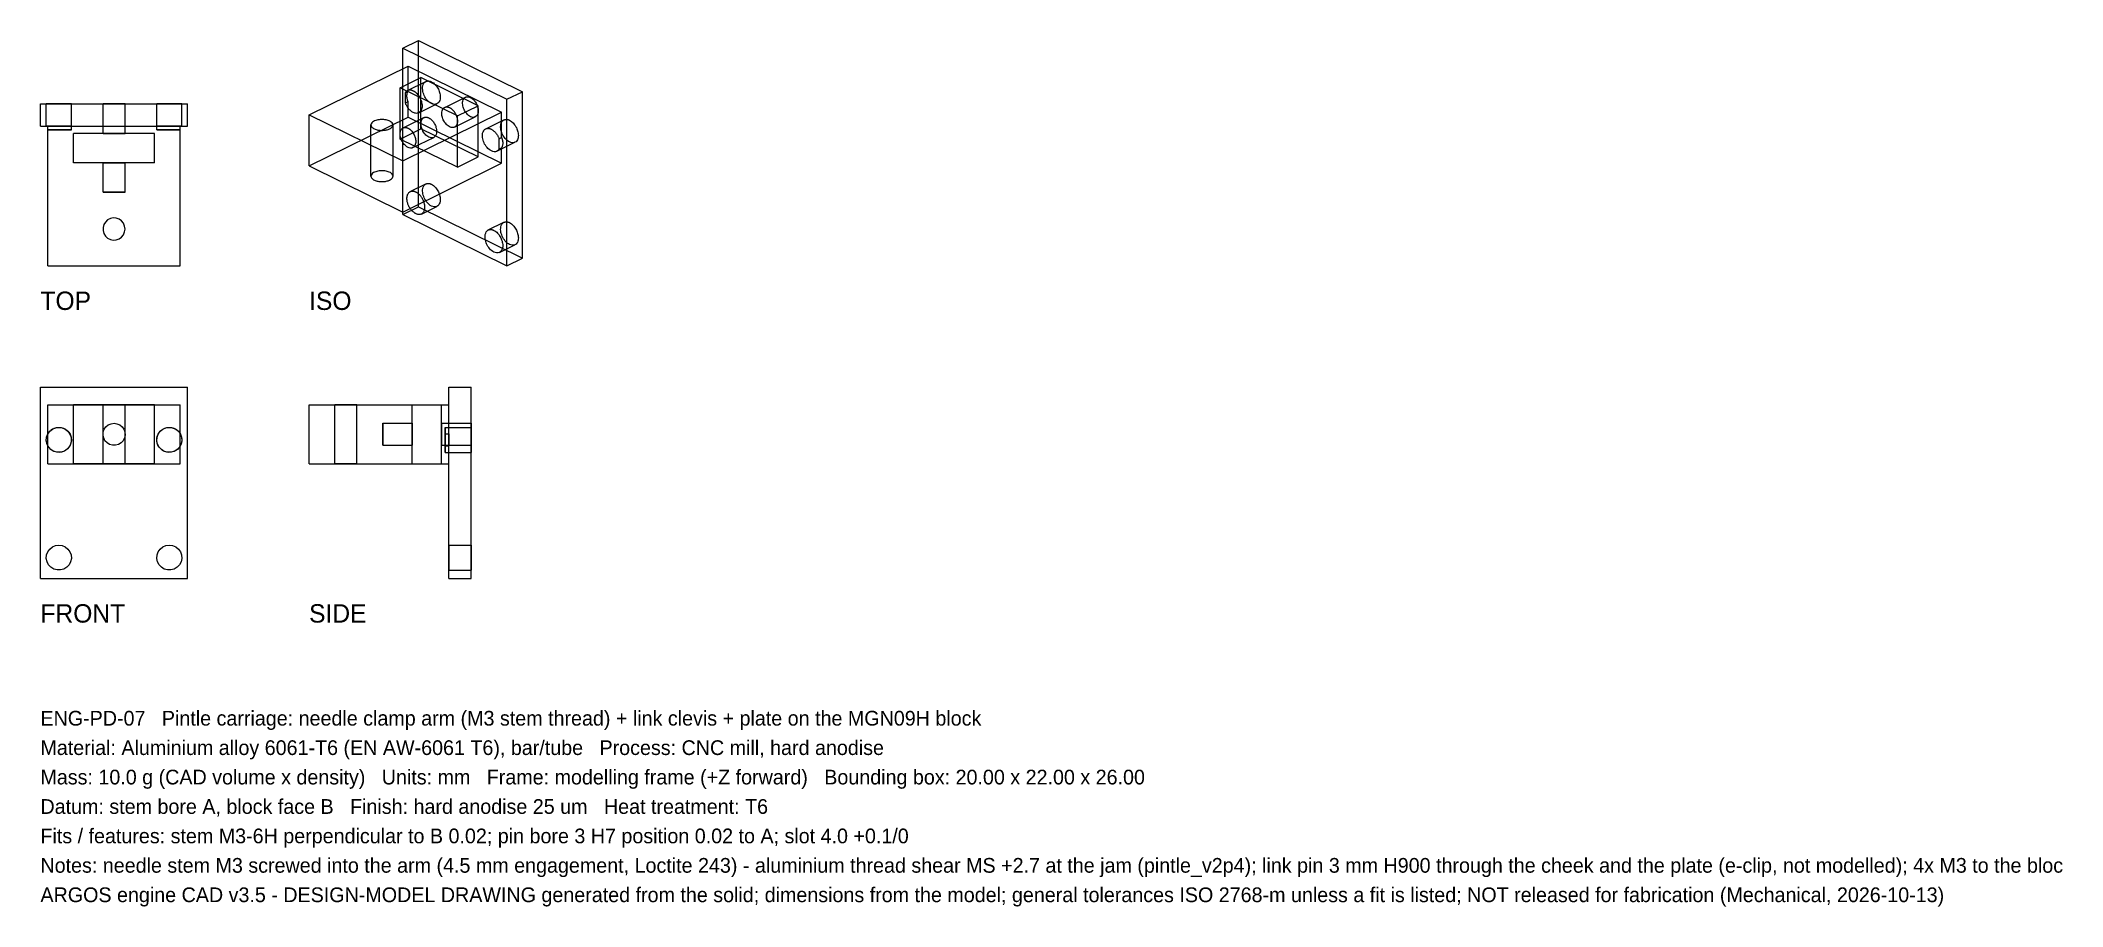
# Model space of a CAD drawing. Header units: millimetres. Extents: x 0 to 275, y -45 to 73.
import ezdxf

# ---------------------------------------------------------------- set-up
doc = ezdxf.new("R2010")
doc.units = ezdxf.units.MM
for name, color, linetype in [('FRONT_HIDDEN', 8, 'CONTINUOUS'), ('FRONT_VISIBLE', 7, 'Continuous'), ('ISO_HIDDEN', 8, 'CONTINUOUS'), ('ISO_VISIBLE', 7, 'Continuous'), ('SIDE_HIDDEN', 8, 'CONTINUOUS'), ('SIDE_VISIBLE', 7, 'Continuous'), ('TOP_HIDDEN', 8, 'CONTINUOUS'), ('TOP_VISIBLE', 7, 'Continuous')]:
    doc.layers.add(name, color=color, linetype=linetype)

msp = doc.modelspace()

# ---------------------------------------------------------------- texts
for s, p in [('ENG-PD-07   Pintle carriage: needle clamp arm (M3 stem thread) + link clevis + plate on the MGN09H block', (0, -20)), ('Material: Aluminium alloy 6061-T6 (EN AW-6061 T6), bar/tube   Process: CNC mill, hard anodise', (0, -24)), ('Mass: 10.0 g (CAD volume x density)   Units: mm   Frame: modelling frame (+Z forward)   Bounding box: 20.00 x 22.00 x 26.00', (0, -28)), ('Datum: stem bore A, block face B   Finish: hard anodise 25 um   Heat treatment: T6', (0, -32)), ('Fits / features: stem M3-6H perpendicular to B 0.02; pin bore 3 H7 position 0.02 to A; slot 4.0 +0.1/0', (0, -36)), ('Notes: needle stem M3 screwed into the arm (4.5 mm engagement, Loctite 243) - aluminium thread shear MS +2.7 at the jam (pintle_v2p4); link pin 3 mm H900 through the cheek and the plate (e-clip, not modelled); 4x M3 to the bloc', (0, -40)), ('ARGOS engine CAD v3.5 - DESIGN-MODEL DRAWING generated from the solid; dimensions from the model; general tolerances ISO 2768-m unless a fit is listed; NOT released for fabrication (Mechanical, 2026-10-13)', (0, -44))]:
    msp.add_text(s, height=2).set_placement(p)
at = {"layer": 'FRONT_VISIBLE'}
msp.add_text('FRONT', height=2.5, dxfattribs=at).set_placement((0, -6))
at = {"layer": 'ISO_VISIBLE'}
msp.add_text('ISO', height=2.5, dxfattribs=at).set_placement((36.5, 36.5))
at = {"layer": 'SIDE_VISIBLE'}
msp.add_text('SIDE', height=2.5, dxfattribs=at).set_placement((36.5, -6))
at = {"layer": 'TOP_VISIBLE'}
msp.add_text('TOP', height=2.5, dxfattribs=at).set_placement((0, 36.5))

# ---------------------------------------------------------------- linework, layer by layer
at = {"layer": 'FRONT_HIDDEN'}
for points in [[(0, 0), (0, 26)], [(0, 26), (20, 26)], [(20, 0), (20, 26)], [(1, 19.64), (1, 23.6)], [(1, 23.6), (19, 23.6)], [(15.5, 23.6), (4.5, 23.6)], [(15.5, 23.6), (4.5, 23.6)], [(4.5, 15.6), (4.5, 23.6)], [(4.5, 15.6), (4.5, 23.6)], [(11.5, 23.6), (11.37, 23.6), (11.24, 23.6), (11.11, 23.6), (10.98, 23.6), (10.85, 23.6), (10.72, 23.6), (10.59, 23.6), (10.46, 23.6), (10.33, 23.6), (10.2, 23.6), (10.07, 23.6), (9.93, 23.6), (9.8, 23.6), (9.67, 23.6), (9.54, 23.6), (9.41, 23.6), (9.28, 23.6), (9.15, 23.6), (9.02, 23.6), (8.89, 23.6), (8.76, 23.6), (8.63, 23.6), (8.5, 23.6)], [(8.5, 23.6), (8.63, 23.6), (8.76, 23.6), (8.89, 23.6), (9.02, 23.6), (9.15, 23.6), (9.28, 23.6), (9.41, 23.6), (9.54, 23.6), (9.67, 23.6), (9.8, 23.6), (9.93, 23.6), (10.07, 23.6), (10.2, 23.6), (10.33, 23.6), (10.46, 23.6), (10.59, 23.6), (10.72, 23.6), (10.85, 23.6), (10.98, 23.6), (11.11, 23.6), (11.24, 23.6), (11.37, 23.6), (11.5, 23.6)], [(8.5, 15.6), (8.5, 23.6)], [(11.5, 15.6), (11.5, 23.6)], [(15.5, 15.6), (15.5, 23.6)], [(15.5, 15.6), (15.5, 23.6)], [(19, 19.64), (19, 23.6)], [(2.5, 20.54), (2.96, 20.48), (3.38, 20.29), (3.74, 20), (4.01, 19.62), (4.16, 19.19), (4.2, 18.72), (4.1, 18.27), (3.89, 17.86), (3.57, 17.52), (3.18, 17.28), (2.73, 17.16), (2.27, 17.16), (1.82, 17.28), (1.43, 17.52), (1.11, 17.86), (0.9, 18.27), (0.8, 18.72), (0.84, 19.19), (0.99, 19.62), (1.26, 20), (1.62, 20.29), (2.04, 20.48), (2.5, 20.54)], [(1, 19.64), (1.04, 19.71), (1.08, 19.78), (1.13, 19.84), (1.18, 19.91), (1.23, 19.97), (1.28, 20.03), (1.34, 20.08), (1.4, 20.13), (1.46, 20.19), (1.52, 20.23), (1.59, 20.28), (1.66, 20.32), (1.73, 20.36), (1.8, 20.39), (1.88, 20.42), (1.95, 20.45), (2.03, 20.47), (2.1, 20.49), (2.18, 20.51), (2.26, 20.52), (2.34, 20.53), (2.42, 20.54), (2.5, 20.54)], [(2.5, 20.54), (2.81, 20.51), (3.11, 20.43), (3.39, 20.29), (3.64, 20.1), (3.85, 19.87), (4.02, 19.61), (4.13, 19.32), (4.19, 19.01), (4.19, 18.7), (4.14, 18.39), (4.03, 18.1), (3.87, 17.84), (3.66, 17.6), (3.42, 17.41), (3.14, 17.27), (2.84, 17.18), (2.54, 17.14), (2.22, 17.16), (1.92, 17.24), (1.64, 17.37), (1.39, 17.55), (1.17, 17.78), (1, 18.04)], [(1, 18.04), (1, 19.64)], [(10, 21.1), (10.4, 21.04), (10.78, 20.88), (11.1, 20.62), (11.33, 20.29), (11.47, 19.91), (11.5, 19.5), (11.41, 19.1), (11.23, 18.73), (10.95, 18.44), (10.6, 18.22), (10.2, 18.11), (9.8, 18.11), (9.4, 18.22), (9.05, 18.44), (8.77, 18.73), (8.59, 19.1), (8.5, 19.5), (8.53, 19.91), (8.67, 20.29), (8.9, 20.62), (9.22, 20.88), (9.6, 21.04), (10, 21.1)], [(10, 21.1), (10.4, 21.04), (10.78, 20.88), (11.1, 20.62), (11.33, 20.29), (11.47, 19.91), (11.5, 19.5), (11.41, 19.1), (11.23, 18.73), (10.95, 18.44), (10.6, 18.22), (10.2, 18.11), (9.8, 18.11), (9.4, 18.22), (9.05, 18.44), (8.77, 18.73), (8.59, 19.1), (8.5, 19.5), (8.53, 19.91), (8.67, 20.29), (8.9, 20.62), (9.22, 20.88), (9.6, 21.04), (10, 21.1)], [(10, 21.1), (10.4, 21.04), (10.78, 20.88), (11.1, 20.62), (11.33, 20.29), (11.47, 19.91), (11.5, 19.5), (11.41, 19.1), (11.23, 18.73), (10.95, 18.44), (10.6, 18.22), (10.2, 18.11), (9.8, 18.11), (9.4, 18.22), (9.05, 18.44), (8.77, 18.73), (8.59, 19.1), (8.5, 19.5), (8.53, 19.91), (8.67, 20.29), (8.9, 20.62), (9.22, 20.88), (9.6, 21.04), (10, 21.1)], [(10, 21.1), (10.4, 21.04), (10.78, 20.88), (11.1, 20.62), (11.33, 20.29), (11.47, 19.91), (11.5, 19.5), (11.41, 19.1), (11.23, 18.73), (10.95, 18.44), (10.6, 18.22), (10.2, 18.11), (9.8, 18.11), (9.4, 18.22), (9.05, 18.44), (8.77, 18.73), (8.59, 19.1), (8.5, 19.5), (8.53, 19.91), (8.67, 20.29), (8.9, 20.62), (9.22, 20.88), (9.6, 21.04), (10, 21.1)], [(17.5, 20.54), (17.96, 20.48), (18.38, 20.29), (18.74, 20), (19.01, 19.62), (19.16, 19.19), (19.2, 18.72), (19.1, 18.27), (18.89, 17.86), (18.57, 17.52), (18.18, 17.28), (17.73, 17.16), (17.27, 17.16), (16.82, 17.28), (16.43, 17.52), (16.11, 17.86), (15.9, 18.27), (15.8, 18.72), (15.84, 19.19), (15.99, 19.62), (16.26, 20), (16.62, 20.29), (17.04, 20.48), (17.5, 20.54)], [(19, 18.04), (18.83, 17.78), (18.61, 17.55), (18.36, 17.37), (18.08, 17.24), (17.78, 17.16), (17.46, 17.14), (17.16, 17.18), (16.86, 17.27), (16.58, 17.41), (16.34, 17.6), (16.13, 17.84), (15.97, 18.1), (15.86, 18.39), (15.81, 18.7), (15.81, 19.01), (15.87, 19.32), (15.98, 19.61), (16.15, 19.87), (16.36, 20.1), (16.61, 20.29), (16.89, 20.43), (17.19, 20.51), (17.5, 20.54)], [(17.5, 20.54), (17.58, 20.54), (17.66, 20.53), (17.74, 20.52), (17.82, 20.51), (17.9, 20.49), (17.97, 20.47), (18.05, 20.45), (18.12, 20.42), (18.2, 20.39), (18.27, 20.36), (18.34, 20.32), (18.41, 20.28), (18.48, 20.23), (18.54, 20.19), (18.6, 20.13), (18.66, 20.08), (18.72, 20.03), (18.77, 19.97), (18.82, 19.91), (18.87, 19.84), (18.92, 19.78), (18.96, 19.71), (19, 19.64)], [(19, 18.04), (19, 19.64)], [(1, 15.6), (1, 18.04)], [(19, 15.6), (19, 18.04)], [(1, 15.6), (19, 15.6)], [(15.5, 15.6), (4.5, 15.6)], [(15.5, 15.6), (4.5, 15.6)], [(11.5, 15.6), (11.37, 15.6), (11.24, 15.6), (11.11, 15.6), (10.98, 15.6), (10.85, 15.6), (10.72, 15.6), (10.59, 15.6), (10.46, 15.6), (10.33, 15.6), (10.2, 15.6), (10.07, 15.6), (9.93, 15.6), (9.8, 15.6), (9.67, 15.6), (9.54, 15.6), (9.41, 15.6), (9.28, 15.6), (9.15, 15.6), (9.02, 15.6), (8.89, 15.6), (8.76, 15.6), (8.63, 15.6), (8.5, 15.6)], [(8.5, 15.6), (8.63, 15.6), (8.76, 15.6), (8.89, 15.6), (9.02, 15.6), (9.15, 15.6), (9.28, 15.6), (9.41, 15.6), (9.54, 15.6), (9.67, 15.6), (9.8, 15.6), (9.93, 15.6), (10.07, 15.6), (10.2, 15.6), (10.33, 15.6), (10.46, 15.6), (10.59, 15.6), (10.72, 15.6), (10.85, 15.6), (10.98, 15.6), (11.11, 15.6), (11.24, 15.6), (11.37, 15.6), (11.5, 15.6)], [(2.5, 4.54), (2.96, 4.48), (3.38, 4.29), (3.74, 4), (4.01, 3.62), (4.16, 3.19), (4.2, 2.72), (4.1, 2.27), (3.89, 1.86), (3.57, 1.52), (3.18, 1.28), (2.73, 1.16), (2.27, 1.16), (1.82, 1.28), (1.43, 1.52), (1.11, 1.86), (0.9, 2.27), (0.8, 2.72), (0.84, 3.19), (0.99, 3.62), (1.26, 4), (1.62, 4.29), (2.04, 4.48), (2.5, 4.54)], [(17.5, 4.54), (17.96, 4.48), (18.38, 4.29), (18.74, 4), (19.01, 3.62), (19.16, 3.19), (19.2, 2.72), (19.1, 2.27), (18.89, 1.86), (18.57, 1.52), (18.18, 1.28), (17.73, 1.16), (17.27, 1.16), (16.82, 1.28), (16.43, 1.52), (16.11, 1.86), (15.9, 2.27), (15.8, 2.72), (15.84, 3.19), (15.99, 3.62), (16.26, 4), (16.62, 4.29), (17.04, 4.48), (17.5, 4.54)], [(0, 0), (20, 0)]]:
    msp.add_lwpolyline(points, dxfattribs=at)
at = {"layer": 'FRONT_VISIBLE'}
for points in [[(0, 0), (0, 26)], [(0, 26), (20, 26)], [(20, 0), (20, 26)], [(1, 15.6), (1, 23.6)], [(1, 23.6), (19, 23.6)], [(19, 15.6), (19, 23.6)], [(1, 18.04), (0.97, 18.1), (0.94, 18.17), (0.91, 18.24), (0.89, 18.31), (0.86, 18.38), (0.85, 18.45), (0.83, 18.52), (0.82, 18.59), (0.81, 18.66), (0.8, 18.73), (0.8, 18.8), (0.8, 18.88), (0.8, 18.95), (0.81, 19.02), (0.82, 19.09), (0.83, 19.16), (0.85, 19.23), (0.86, 19.3), (0.89, 19.37), (0.91, 19.44), (0.94, 19.51), (0.97, 19.58), (1, 19.64)], [(19, 19.64), (19.03, 19.58), (19.06, 19.51), (19.09, 19.44), (19.11, 19.37), (19.14, 19.3), (19.15, 19.23), (19.17, 19.16), (19.18, 19.09), (19.19, 19.02), (19.2, 18.95), (19.2, 18.88), (19.2, 18.8), (19.2, 18.73), (19.19, 18.66), (19.18, 18.59), (19.17, 18.52), (19.15, 18.45), (19.14, 18.38), (19.11, 18.31), (19.09, 18.24), (19.06, 18.17), (19.03, 18.1), (19, 18.04)], [(1, 15.6), (19, 15.6)], [(2.5, 4.54), (2.96, 4.48), (3.38, 4.29), (3.74, 4), (4.01, 3.62), (4.16, 3.19), (4.2, 2.72), (4.1, 2.27), (3.89, 1.86), (3.57, 1.52), (3.18, 1.28), (2.73, 1.16), (2.27, 1.16), (1.82, 1.28), (1.43, 1.52), (1.11, 1.86), (0.9, 2.27), (0.8, 2.72), (0.84, 3.19), (0.99, 3.62), (1.26, 4), (1.62, 4.29), (2.04, 4.48), (2.5, 4.54)], [(17.5, 4.54), (17.96, 4.48), (18.38, 4.29), (18.74, 4), (19.01, 3.62), (19.16, 3.19), (19.2, 2.72), (19.1, 2.27), (18.89, 1.86), (18.57, 1.52), (18.18, 1.28), (17.73, 1.16), (17.27, 1.16), (16.82, 1.28), (16.43, 1.52), (16.11, 1.86), (15.9, 2.27), (15.8, 2.72), (15.84, 3.19), (15.99, 3.62), (16.26, 4), (16.62, 4.29), (17.04, 4.48), (17.5, 4.54)], [(0, 0), (20, 0)]]:
    msp.add_lwpolyline(points, dxfattribs=at)
at = {"layer": 'ISO_HIDDEN'}
for points in [[(51.35, 50.51), (51.35, 73.14)], [(49.23, 49.81), (49.23, 69.31)], [(49.94, 66.21), (49.94, 69.66)], [(48.87, 59.73), (48.87, 66.7)], [(49.58, 66.04), (49.59, 66.05), (49.6, 66.07), (49.61, 66.08), (49.62, 66.1), (49.63, 66.12), (49.64, 66.13), (49.66, 66.15), (49.67, 66.16), (49.68, 66.18), (49.69, 66.19), (49.71, 66.21), (49.72, 66.22), (49.73, 66.23), (49.75, 66.25), (49.76, 66.26), (49.78, 66.27), (49.79, 66.28), (49.81, 66.29), (49.82, 66.3), (49.84, 66.31), (49.86, 66.32), (49.87, 66.33), (49.89, 66.34)], [(49.58, 66.04), (49.94, 66.21)], [(49.58, 64.64), (49.58, 66.04)], [(49.94, 64.82), (49.91, 64.88), (49.9, 64.93), (49.88, 64.99), (49.86, 65.05), (49.85, 65.12), (49.84, 65.18), (49.82, 65.24), (49.81, 65.3), (49.81, 65.36), (49.8, 65.42), (49.8, 65.48), (49.79, 65.55), (49.79, 65.61), (49.8, 65.67), (49.8, 65.73), (49.81, 65.8), (49.82, 65.86), (49.83, 65.92), (49.84, 65.98), (49.86, 66.04), (49.88, 66.1), (49.91, 66.15), (49.94, 66.21)], [(49.89, 66.34), (52.37, 67.56)], [(49.89, 66.34), (49.92, 66.36), (49.95, 66.37), (49.99, 66.38), (50.02, 66.39), (50.05, 66.4), (50.08, 66.4), (50.12, 66.41), (50.15, 66.41), (50.19, 66.41), (50.22, 66.41), (50.25, 66.41), (50.29, 66.41), (50.32, 66.4), (50.35, 66.4), (50.39, 66.39), (50.42, 66.38), (50.45, 66.37), (50.49, 66.36), (50.52, 66.35), (50.55, 66.34), (50.58, 66.32), (50.61, 66.31), (50.64, 66.3)], [(50.64, 66.3), (50.78, 66.22), (50.91, 66.13), (51.03, 66.03), (51.14, 65.92), (51.24, 65.8), (51.34, 65.68), (51.43, 65.55), (51.51, 65.42), (51.58, 65.28), (51.65, 65.14), (51.7, 64.99), (51.75, 64.84), (51.79, 64.69), (51.82, 64.54), (51.84, 64.38), (51.84, 64.23), (51.84, 64.07), (51.82, 63.92), (51.78, 63.77), (51.72, 63.62), (51.63, 63.49), (51.52, 63.38), (51.39, 63.29)], [(53.87, 64.51), (53.69, 64.45), (53.5, 64.44), (53.31, 64.48), (53.13, 64.55), (52.97, 64.64), (52.81, 64.75), (52.67, 64.88), (52.54, 65.02), (52.42, 65.17), (52.32, 65.32), (52.22, 65.49), (52.14, 65.66), (52.07, 65.84), (52.01, 66.02), (51.96, 66.2), (51.93, 66.39), (51.92, 66.58), (51.92, 66.77), (51.95, 66.96), (52, 67.14), (52.09, 67.31), (52.21, 67.45), (52.37, 67.56)], [(52.37, 67.56), (52.4, 67.57), (52.43, 67.59), (52.46, 67.6), (52.49, 67.61), (52.53, 67.61), (52.56, 67.62), (52.59, 67.62), (52.63, 67.63), (52.66, 67.63), (52.69, 67.63), (52.73, 67.63), (52.76, 67.62), (52.8, 67.62), (52.83, 67.61), (52.86, 67.61), (52.9, 67.6), (52.93, 67.59), (52.96, 67.58), (52.99, 67.57), (53.02, 67.56), (53.06, 67.54), (53.09, 67.53), (53.12, 67.51)], [(53.12, 67.51), (53.25, 67.44), (53.38, 67.35), (53.5, 67.25), (53.61, 67.14), (53.72, 67.02), (53.81, 66.9), (53.9, 66.77), (53.98, 66.64), (54.06, 66.5), (54.12, 66.36), (54.18, 66.21), (54.23, 66.06), (54.26, 65.91), (54.29, 65.76), (54.31, 65.6), (54.32, 65.45), (54.31, 65.29), (54.29, 65.14), (54.25, 64.98), (54.19, 64.84), (54.11, 64.71), (54, 64.6), (53.87, 64.51)], [(49.58, 64.64), (49.94, 64.82)], [(51.39, 63.29), (51.29, 63.25), (51.19, 63.23), (51.08, 63.22), (50.97, 63.23), (50.86, 63.25), (50.76, 63.29), (50.66, 63.33), (50.56, 63.38), (50.47, 63.44), (50.38, 63.5), (50.3, 63.57), (50.22, 63.64), (50.14, 63.72), (50.07, 63.8), (50, 63.88), (49.93, 63.97), (49.87, 64.06), (49.81, 64.15), (49.76, 64.25), (49.71, 64.34), (49.66, 64.44), (49.62, 64.54), (49.58, 64.64)], [(49.94, 62.69), (49.94, 64.82)], [(51.39, 63.29), (53.87, 64.51)], [(51.7, 61.13), (51.7, 65.3)], [(56.25, 61.35), (56.11, 61.3), (55.96, 61.29), (55.8, 61.31), (55.66, 61.36), (55.52, 61.43), (55.39, 61.51), (55.27, 61.61), (55.16, 61.71), (55.06, 61.83), (54.96, 61.95), (54.88, 62.08), (54.8, 62.21), (54.73, 62.35), (54.67, 62.49), (54.62, 62.64), (54.58, 62.79), (54.55, 62.94), (54.54, 63.09), (54.53, 63.25), (54.54, 63.4), (54.57, 63.55), (54.62, 63.7), (54.69, 63.83)], [(54.93, 64.04), (57.76, 65.43)], [(59.08, 62.74), (58.92, 62.69), (58.76, 62.68), (58.59, 62.71), (58.44, 62.77), (58.29, 62.85), (58.15, 62.95), (58.03, 63.07), (57.91, 63.19), (57.81, 63.32), (57.71, 63.46), (57.63, 63.6), (57.56, 63.75), (57.49, 63.91), (57.44, 64.07), (57.4, 64.23), (57.37, 64.4), (57.36, 64.56), (57.36, 64.73), (57.39, 64.9), (57.44, 65.06), (57.51, 65.21), (57.62, 65.34), (57.76, 65.43)], [(57.76, 65.43), (57.78, 65.44), (57.81, 65.45), (57.84, 65.46), (57.87, 65.47), (57.9, 65.48), (57.93, 65.48), (57.96, 65.49), (57.99, 65.49), (58.02, 65.49), (58.05, 65.49), (58.08, 65.49), (58.11, 65.49), (58.14, 65.48), (58.17, 65.48), (58.2, 65.47), (58.22, 65.47), (58.25, 65.46), (58.28, 65.45), (58.31, 65.44), (58.34, 65.43), (58.37, 65.42), (58.39, 65.4), (58.42, 65.39)], [(58.42, 65.39), (58.54, 65.32), (58.65, 65.24), (58.76, 65.16), (58.86, 65.06), (58.95, 64.96), (59.03, 64.85), (59.11, 64.73), (59.18, 64.62), (59.25, 64.49), (59.31, 64.37), (59.36, 64.24), (59.4, 64.11), (59.43, 63.98), (59.46, 63.84), (59.48, 63.7), (59.48, 63.57), (59.47, 63.43), (59.46, 63.29), (59.42, 63.16), (59.37, 63.03), (59.29, 62.91), (59.2, 62.82), (59.08, 62.74)], [(59.48, 57.3), (59.48, 64.26)], [(36.5, 56.08), (49.94, 62.69)], [(44.9, 54.69), (44.9, 61.65)], [(47.9, 54.69), (47.9, 61.65)], [(50.6, 58.56), (50.44, 58.51), (50.27, 58.5), (50.11, 58.53), (49.95, 58.59), (49.8, 58.68), (49.67, 58.78), (49.54, 58.89), (49.43, 59.01), (49.32, 59.14), (49.23, 59.28), (49.15, 59.43), (49.07, 59.58), (49.01, 59.73), (48.96, 59.89), (48.91, 60.05), (48.89, 60.22), (48.87, 60.39), (48.88, 60.55), (48.9, 60.72), (48.95, 60.88), (49.03, 61.03), (49.13, 61.16), (49.27, 61.25)], [(48.87, 59.73), (51.7, 61.13)], [(49.27, 61.25), (52.1, 62.65)], [(49.27, 61.25), (49.3, 61.27), (49.33, 61.28), (49.36, 61.29), (49.38, 61.29), (49.41, 61.3), (49.44, 61.31), (49.47, 61.31), (49.5, 61.31), (49.53, 61.31), (49.56, 61.31), (49.59, 61.31), (49.62, 61.31), (49.65, 61.31), (49.68, 61.3), (49.71, 61.29), (49.74, 61.29), (49.77, 61.28), (49.8, 61.27), (49.83, 61.26), (49.85, 61.25), (49.88, 61.24), (49.91, 61.23), (49.94, 61.21)], [(49.94, 62.69), (62.66, 56.43)], [(49.94, 61.21), (50.06, 61.15), (50.17, 61.07), (50.27, 60.98), (50.37, 60.88), (50.46, 60.78), (50.55, 60.67), (50.63, 60.56), (50.7, 60.44), (50.76, 60.32), (50.82, 60.19), (50.87, 60.06), (50.91, 59.93), (50.95, 59.8), (50.97, 59.66), (50.99, 59.53), (51, 59.39), (50.99, 59.25), (50.97, 59.11), (50.93, 58.98), (50.88, 58.85), (50.81, 58.74), (50.71, 58.64), (50.6, 58.56)], [(53.43, 59.95), (53.27, 59.9), (53.1, 59.9), (52.93, 59.93), (52.78, 59.99), (52.63, 60.07), (52.5, 60.17), (52.37, 60.28), (52.26, 60.4), (52.15, 60.53), (52.06, 60.67), (51.97, 60.82), (51.9, 60.97), (51.84, 61.12), (51.78, 61.28), (51.74, 61.45), (51.72, 61.61), (51.7, 61.78), (51.71, 61.95), (51.73, 62.11), (51.78, 62.27), (51.86, 62.42), (51.96, 62.55), (52.1, 62.65)], [(59.48, 57.3), (51.7, 61.13)], [(52.1, 62.65), (52.13, 62.66), (52.16, 62.67), (52.18, 62.68), (52.21, 62.69), (52.24, 62.69), (52.27, 62.7), (52.3, 62.7), (52.33, 62.71), (52.36, 62.71), (52.39, 62.71), (52.42, 62.7), (52.45, 62.7), (52.48, 62.7), (52.51, 62.69), (52.54, 62.69), (52.57, 62.68), (52.6, 62.67), (52.63, 62.66), (52.65, 62.65), (52.68, 62.64), (52.71, 62.63), (52.74, 62.62), (52.76, 62.61)], [(52.76, 62.61), (52.88, 62.54), (53, 62.46), (53.1, 62.37), (53.2, 62.27), (53.29, 62.17), (53.38, 62.06), (53.46, 61.95), (53.53, 61.83), (53.59, 61.71), (53.65, 61.58), (53.7, 61.46), (53.74, 61.32), (53.78, 61.19), (53.8, 61.05), (53.82, 60.92), (53.82, 60.78), (53.82, 60.64), (53.8, 60.51), (53.76, 60.37), (53.71, 60.25), (53.64, 60.13), (53.54, 60.03), (53.43, 59.95)], [(56.49, 62.95), (56.52, 62.88), (56.54, 62.8), (56.57, 62.73), (56.59, 62.66), (56.6, 62.58), (56.62, 62.51), (56.63, 62.43), (56.64, 62.36), (56.65, 62.28), (56.65, 62.2), (56.65, 62.13), (56.65, 62.05), (56.64, 61.97), (56.63, 61.9), (56.61, 61.82), (56.59, 61.75), (56.56, 61.68), (56.52, 61.61), (56.48, 61.55), (56.44, 61.49), (56.38, 61.43), (56.32, 61.39), (56.25, 61.35)], [(56.25, 61.35), (59.08, 62.74)], [(56.65, 55.9), (56.65, 62.87)], [(62, 58.07), (61.82, 58.01), (61.63, 58), (61.44, 58.04), (61.27, 58.11), (61.1, 58.2), (60.95, 58.31), (60.8, 58.44), (60.67, 58.58), (60.56, 58.73), (60.45, 58.88), (60.35, 59.05), (60.27, 59.22), (60.2, 59.39), (60.14, 59.58), (60.09, 59.76), (60.06, 59.95), (60.05, 60.14), (60.05, 60.33), (60.08, 60.52), (60.13, 60.7), (60.22, 60.87), (60.34, 61.01), (60.5, 61.12)], [(60.5, 61.12), (62.97, 62.34)], [(60.5, 61.12), (60.53, 61.13), (60.56, 61.15), (60.59, 61.16), (60.62, 61.17), (60.66, 61.17), (60.69, 61.18), (60.72, 61.18), (60.76, 61.19), (60.79, 61.19), (60.83, 61.19), (60.86, 61.19), (60.89, 61.18), (60.93, 61.18), (60.96, 61.17), (60.99, 61.17), (61.03, 61.16), (61.06, 61.15), (61.09, 61.14), (61.12, 61.13), (61.16, 61.12), (61.19, 61.1), (61.22, 61.09), (61.25, 61.07)], [(61.25, 61.07), (61.31, 61.04), (61.38, 61), (61.44, 60.96), (61.5, 60.92), (61.56, 60.87), (61.62, 60.82), (61.67, 60.77), (61.73, 60.72), (61.78, 60.66), (61.83, 60.61), (61.87, 60.55), (61.92, 60.49), (61.96, 60.43), (62.01, 60.37), (62.05, 60.31), (62.09, 60.24), (62.12, 60.18), (62.16, 60.11), (62.19, 60.04), (62.23, 59.98), (62.26, 59.91), (62.28, 59.84), (62.31, 59.77)], [(64.47, 59.29), (64.29, 59.23), (64.1, 59.22), (63.92, 59.26), (63.74, 59.33), (63.57, 59.42), (63.42, 59.53), (63.28, 59.66), (63.15, 59.8), (63.03, 59.94), (62.92, 60.1), (62.83, 60.27), (62.74, 60.44), (62.67, 60.61), (62.61, 60.79), (62.57, 60.98), (62.54, 61.17), (62.52, 61.36), (62.53, 61.55), (62.55, 61.73), (62.61, 61.92), (62.69, 62.08), (62.82, 62.23), (62.97, 62.34)], [(62.97, 62.34), (63, 62.35), (63.03, 62.36), (63.07, 62.38), (63.1, 62.38), (63.13, 62.39), (63.17, 62.4), (63.2, 62.4), (63.23, 62.41), (63.27, 62.41), (63.3, 62.41), (63.34, 62.4), (63.37, 62.4), (63.4, 62.4), (63.44, 62.39), (63.47, 62.38), (63.5, 62.38), (63.53, 62.37), (63.57, 62.36), (63.6, 62.35), (63.63, 62.33), (63.66, 62.32), (63.69, 62.31), (63.72, 62.29)], [(63.72, 62.29), (63.86, 62.22), (63.99, 62.13), (64.11, 62.03), (64.22, 61.92), (64.32, 61.8), (64.42, 61.68), (64.51, 61.55), (64.59, 61.41), (64.66, 61.28), (64.73, 61.13), (64.78, 60.99), (64.83, 60.84), (64.87, 60.69), (64.9, 60.53), (64.92, 60.38), (64.93, 60.22), (64.92, 60.07), (64.9, 59.91), (64.86, 59.76), (64.8, 59.62), (64.71, 59.49), (64.61, 59.37), (64.47, 59.29)], [(56.65, 55.9), (48.87, 59.73)], [(50.6, 58.56), (53.43, 59.95)], [(62, 58.07), (64.47, 59.29)], [(62.31, 58.38), (62.3, 58.36), (62.29, 58.34), (62.28, 58.33), (62.27, 58.31), (62.26, 58.29), (62.25, 58.28), (62.24, 58.26), (62.22, 58.25), (62.21, 58.23), (62.2, 58.22), (62.18, 58.21), (62.17, 58.19), (62.16, 58.18), (62.14, 58.17), (62.13, 58.15), (62.11, 58.14), (62.1, 58.13), (62.08, 58.12), (62.07, 58.11), (62.05, 58.1), (62.03, 58.09), (62.02, 58.08), (62, 58.07)], [(47.9, 54.69), (47.87, 54.84), (47.78, 54.97), (47.67, 55.08), (47.54, 55.17), (47.4, 55.24), (47.25, 55.29), (47.1, 55.34), (46.95, 55.37), (46.79, 55.4), (46.64, 55.41), (46.48, 55.42), (46.32, 55.42), (46.16, 55.41), (46.01, 55.4), (45.85, 55.37), (45.7, 55.34), (45.55, 55.29), (45.4, 55.24), (45.26, 55.17), (45.13, 55.08), (45.02, 54.97), (44.93, 54.84), (44.9, 54.69)], [(56.65, 55.9), (59.48, 57.3)], [(44.9, 54.69), (44.92, 54.56), (44.98, 54.45), (45.06, 54.35), (45.16, 54.27), (45.26, 54.2), (45.37, 54.15), (45.49, 54.1), (45.61, 54.06), (45.73, 54.02), (45.85, 54), (45.98, 53.98), (46.1, 53.96), (46.23, 53.95), (46.36, 53.95), (46.48, 53.95), (46.61, 53.95), (46.73, 53.97), (46.86, 53.98), (46.98, 54), (47.11, 54.03), (47.23, 54.07), (47.34, 54.11), (47.46, 54.16)], [(47.46, 54.16), (47.49, 54.18), (47.52, 54.19), (47.54, 54.21), (47.57, 54.22), (47.6, 54.24), (47.62, 54.26), (47.65, 54.28), (47.67, 54.29), (47.7, 54.31), (47.72, 54.33), (47.74, 54.36), (47.76, 54.38), (47.78, 54.4), (47.8, 54.43), (47.82, 54.45), (47.84, 54.48), (47.85, 54.51), (47.87, 54.53), (47.88, 54.56), (47.89, 54.59), (47.89, 54.62), (47.9, 54.65), (47.9, 54.69)], [(50.23, 50.3), (50.17, 50.4), (50.11, 50.49), (50.06, 50.59), (50.02, 50.69), (49.97, 50.79), (49.93, 50.89), (49.9, 51), (49.87, 51.1), (49.84, 51.21), (49.82, 51.32), (49.81, 51.43), (49.8, 51.54), (49.79, 51.65), (49.8, 51.76), (49.81, 51.87), (49.82, 51.98), (49.85, 52.08), (49.89, 52.19), (49.94, 52.29), (50, 52.38), (50.07, 52.46), (50.15, 52.53), (50.24, 52.59)], [(50.24, 52.59), (52.37, 53.63)], [(50.24, 52.59), (50.28, 52.6), (50.31, 52.62), (50.34, 52.63), (50.37, 52.64), (50.4, 52.64), (50.44, 52.65), (50.47, 52.65), (50.51, 52.66), (50.54, 52.66), (50.57, 52.66), (50.61, 52.66), (50.64, 52.65), (50.67, 52.65), (50.71, 52.64), (50.74, 52.64), (50.77, 52.63), (50.81, 52.62), (50.84, 52.61), (50.87, 52.6), (50.9, 52.59), (50.93, 52.57), (50.97, 52.56), (51, 52.54)], [(51, 52.54), (51.06, 52.51), (51.13, 52.47), (51.19, 52.43), (51.25, 52.38), (51.31, 52.34), (51.37, 52.29), (51.43, 52.23), (51.48, 52.18), (51.53, 52.12), (51.58, 52.07), (51.63, 52.01), (51.68, 51.95), (51.72, 51.89), (51.77, 51.82), (51.81, 51.76), (51.85, 51.69), (51.88, 51.63), (51.92, 51.56), (51.95, 51.49), (51.98, 51.42), (52.01, 51.35), (52.04, 51.28), (52.07, 51.21)], [(53.87, 50.58), (53.69, 50.53), (53.5, 50.52), (53.31, 50.55), (53.13, 50.62), (52.97, 50.71), (52.81, 50.83), (52.67, 50.95), (52.54, 51.09), (52.42, 51.24), (52.32, 51.4), (52.22, 51.56), (52.14, 51.73), (52.07, 51.91), (52.01, 52.09), (51.96, 52.27), (51.93, 52.46), (51.92, 52.65), (51.92, 52.84), (51.95, 53.03), (52, 53.21), (52.09, 53.38), (52.21, 53.53), (52.37, 53.63)], [(52.37, 53.63), (52.4, 53.65), (52.43, 53.66), (52.46, 53.67), (52.49, 53.68), (52.53, 53.69), (52.56, 53.69), (52.59, 53.7), (52.63, 53.7), (52.66, 53.7), (52.69, 53.7), (52.73, 53.7), (52.76, 53.7), (52.8, 53.69), (52.83, 53.69), (52.86, 53.68), (52.9, 53.67), (52.93, 53.66), (52.96, 53.65), (52.99, 53.64), (53.02, 53.63), (53.06, 53.62), (53.09, 53.6), (53.12, 53.59)], [(53.12, 53.59), (53.25, 53.51), (53.38, 53.42), (53.5, 53.32), (53.61, 53.21), (53.72, 53.1), (53.81, 52.97), (53.9, 52.84), (53.98, 52.71), (54.06, 52.57), (54.12, 52.43), (54.18, 52.28), (54.23, 52.14), (54.26, 51.98), (54.29, 51.83), (54.31, 51.68), (54.32, 51.52), (54.31, 51.36), (54.29, 51.21), (54.25, 51.06), (54.19, 50.91), (54.11, 50.78), (54, 50.67), (53.87, 50.58)], [(49.23, 49.46), (51.35, 50.51)], [(51.35, 50.51), (65.49, 43.54)], [(51.75, 49.54), (53.87, 50.58)], [(60.85, 47.37), (62.97, 48.41)], [(64.47, 45.36), (64.29, 45.3), (64.1, 45.3), (63.92, 45.33), (63.74, 45.4), (63.57, 45.49), (63.42, 45.6), (63.28, 45.73), (63.15, 45.87), (63.03, 46.02), (62.92, 46.18), (62.83, 46.34), (62.74, 46.51), (62.67, 46.69), (62.61, 46.87), (62.57, 47.05), (62.54, 47.24), (62.52, 47.43), (62.53, 47.62), (62.55, 47.81), (62.61, 47.99), (62.69, 48.16), (62.82, 48.3), (62.97, 48.41)], [(62.97, 48.41), (63, 48.43), (63.03, 48.44), (63.07, 48.45), (63.1, 48.46), (63.13, 48.47), (63.17, 48.47), (63.2, 48.48), (63.23, 48.48), (63.27, 48.48), (63.3, 48.48), (63.34, 48.48), (63.37, 48.48), (63.4, 48.47), (63.44, 48.47), (63.47, 48.46), (63.5, 48.45), (63.53, 48.44), (63.57, 48.43), (63.6, 48.42), (63.63, 48.41), (63.66, 48.39), (63.69, 48.38), (63.72, 48.37)], [(63.72, 48.37), (63.86, 48.29), (63.99, 48.2), (64.11, 48.1), (64.22, 47.99), (64.32, 47.87), (64.42, 47.75), (64.51, 47.62), (64.59, 47.49), (64.66, 47.35), (64.73, 47.21), (64.78, 47.06), (64.83, 46.91), (64.87, 46.76), (64.9, 46.61), (64.92, 46.45), (64.93, 46.3), (64.92, 46.14), (64.9, 45.99), (64.86, 45.84), (64.8, 45.69), (64.71, 45.56), (64.61, 45.45), (64.47, 45.36)], [(62.35, 44.32), (64.47, 45.36)]]:
    msp.add_lwpolyline(points, dxfattribs=at)
at = {"layer": 'ISO_VISIBLE'}
for points in [[(49.23, 72.09), (51.35, 73.14)], [(49.23, 69.31), (49.23, 72.09)], [(49.23, 72.09), (63.37, 65.13)], [(51.35, 73.14), (65.49, 66.17)], [(36.5, 63.04), (49.94, 69.66)], [(49.94, 69.66), (62.66, 63.39)], [(48.87, 66.7), (51.7, 68.09)], [(56.65, 62.87), (48.87, 66.7)], [(59.48, 64.26), (51.7, 68.09)], [(51.7, 65.3), (51.7, 68.09)], [(63.37, 65.13), (65.49, 66.17)], [(65.49, 43.54), (65.49, 66.17)], [(49.23, 56.77), (62.66, 63.39)], [(54.69, 63.83), (54.7, 63.84), (54.71, 63.85), (54.72, 63.86), (54.73, 63.88), (54.74, 63.89), (54.75, 63.9), (54.75, 63.91), (54.76, 63.92), (54.77, 63.93), (54.78, 63.94), (54.79, 63.95), (54.8, 63.95), (54.81, 63.96), (54.82, 63.97), (54.84, 63.98), (54.85, 63.99), (54.86, 64), (54.87, 64), (54.88, 64.01), (54.89, 64.02), (54.9, 64.03), (54.92, 64.03), (54.93, 64.04)], [(54.93, 64.04), (54.96, 64.05), (54.98, 64.06), (55.01, 64.07), (55.04, 64.08), (55.07, 64.09), (55.1, 64.09), (55.13, 64.1), (55.16, 64.1), (55.19, 64.1), (55.22, 64.1), (55.25, 64.1), (55.28, 64.09), (55.31, 64.09), (55.34, 64.09), (55.37, 64.08), (55.4, 64.07), (55.43, 64.06), (55.45, 64.06), (55.48, 64.05), (55.51, 64.04), (55.54, 64.02), (55.56, 64.01), (55.59, 64)], [(55.59, 64), (55.65, 63.97), (55.7, 63.94), (55.75, 63.91), (55.8, 63.87), (55.85, 63.83), (55.9, 63.79), (55.94, 63.75), (55.99, 63.71), (56.03, 63.67), (56.07, 63.62), (56.11, 63.58), (56.15, 63.53), (56.19, 63.48), (56.22, 63.43), (56.26, 63.38), (56.29, 63.33), (56.32, 63.28), (56.36, 63.22), (56.38, 63.17), (56.41, 63.12), (56.44, 63.06), (56.47, 63), (56.49, 62.95)], [(56.65, 62.87), (59.48, 64.26)], [(62.66, 59.94), (62.66, 63.39)], [(63.37, 42.5), (63.37, 65.13)], [(36.5, 56.08), (36.5, 63.04)], [(36.5, 63.04), (49.23, 56.77)], [(47.9, 61.65), (47.87, 61.8), (47.78, 61.93), (47.67, 62.04), (47.54, 62.13), (47.4, 62.2), (47.25, 62.26), (47.1, 62.3), (46.95, 62.34), (46.79, 62.36), (46.64, 62.38), (46.48, 62.39), (46.32, 62.39), (46.16, 62.38), (46.01, 62.36), (45.85, 62.34), (45.7, 62.3), (45.55, 62.26), (45.4, 62.2), (45.26, 62.13), (45.13, 62.04), (45.02, 61.93), (44.93, 61.8), (44.9, 61.65)], [(44.9, 61.65), (44.92, 61.52), (44.98, 61.41), (45.06, 61.32), (45.16, 61.24), (45.26, 61.17), (45.37, 61.11), (45.49, 61.06), (45.61, 61.02), (45.73, 60.99), (45.85, 60.96), (45.98, 60.94), (46.1, 60.92), (46.23, 60.91), (46.36, 60.91), (46.48, 60.91), (46.61, 60.92), (46.73, 60.93), (46.86, 60.95), (46.98, 60.97), (47.11, 61), (47.23, 61.03), (47.34, 61.08), (47.46, 61.13)], [(47.46, 61.13), (47.49, 61.14), (47.52, 61.16), (47.54, 61.17), (47.57, 61.19), (47.6, 61.2), (47.62, 61.22), (47.65, 61.24), (47.67, 61.26), (47.7, 61.28), (47.72, 61.3), (47.74, 61.32), (47.76, 61.34), (47.78, 61.37), (47.8, 61.39), (47.82, 61.41), (47.84, 61.44), (47.85, 61.47), (47.87, 61.5), (47.88, 61.53), (47.89, 61.56), (47.89, 61.59), (47.9, 61.62), (47.9, 61.65)], [(62.31, 59.77), (62.66, 59.94)], [(62.31, 58.38), (62.31, 59.77)], [(62.31, 58.38), (62.66, 58.55)], [(62.66, 59.94), (62.68, 59.88), (62.7, 59.82), (62.72, 59.76), (62.74, 59.7), (62.75, 59.64), (62.76, 59.58), (62.77, 59.52), (62.78, 59.46), (62.79, 59.4), (62.8, 59.34), (62.8, 59.27), (62.8, 59.21), (62.8, 59.15), (62.8, 59.09), (62.8, 59.03), (62.79, 58.96), (62.78, 58.9), (62.77, 58.84), (62.75, 58.78), (62.74, 58.72), (62.72, 58.66), (62.69, 58.61), (62.66, 58.55)], [(62.66, 56.43), (62.66, 58.55)], [(36.5, 56.08), (49.23, 49.81)], [(49.23, 49.81), (49.23, 56.77)], [(49.23, 49.81), (62.66, 56.43)], [(49.23, 49.46), (49.23, 49.81)], [(49.23, 49.46), (63.37, 42.5)], [(51.75, 49.54), (51.67, 49.51), (51.6, 49.49), (51.52, 49.47), (51.44, 49.47), (51.36, 49.48), (51.28, 49.49), (51.2, 49.51), (51.12, 49.53), (51.05, 49.56), (50.98, 49.59), (50.91, 49.63), (50.84, 49.68), (50.77, 49.72), (50.71, 49.77), (50.65, 49.82), (50.59, 49.87), (50.53, 49.93), (50.47, 49.99), (50.42, 50.05), (50.37, 50.11), (50.32, 50.17), (50.27, 50.24), (50.23, 50.3)], [(52.07, 51.21), (52.09, 51.13), (52.11, 51.06), (52.13, 50.98), (52.15, 50.9), (52.17, 50.82), (52.18, 50.74), (52.19, 50.66), (52.19, 50.58), (52.2, 50.5), (52.2, 50.42), (52.19, 50.34), (52.18, 50.26), (52.17, 50.18), (52.16, 50.11), (52.13, 50.03), (52.11, 49.95), (52.07, 49.88), (52.04, 49.81), (51.99, 49.74), (51.94, 49.68), (51.88, 49.63), (51.82, 49.58), (51.75, 49.54)], [(62.35, 44.32), (62.17, 44.26), (61.98, 44.25), (61.8, 44.29), (61.62, 44.35), (61.45, 44.45), (61.3, 44.56), (61.16, 44.69), (61.03, 44.83), (60.91, 44.97), (60.8, 45.13), (60.71, 45.3), (60.62, 45.47), (60.55, 45.64), (60.49, 45.82), (60.45, 46.01), (60.42, 46.2), (60.4, 46.38), (60.41, 46.57), (60.43, 46.76), (60.49, 46.94), (60.57, 47.11), (60.7, 47.26), (60.85, 47.37)], [(60.85, 47.37), (60.88, 47.38), (60.91, 47.39), (60.95, 47.41), (60.98, 47.41), (61.01, 47.42), (61.04, 47.43), (61.08, 47.43), (61.11, 47.43), (61.15, 47.44), (61.18, 47.44), (61.21, 47.43), (61.25, 47.43), (61.28, 47.43), (61.31, 47.42), (61.35, 47.41), (61.38, 47.41), (61.41, 47.4), (61.45, 47.39), (61.48, 47.38), (61.51, 47.36), (61.54, 47.35), (61.57, 47.34), (61.6, 47.32)], [(61.6, 47.32), (61.74, 47.25), (61.87, 47.16), (61.99, 47.06), (62.1, 46.95), (62.2, 46.83), (62.3, 46.71), (62.39, 46.58), (62.47, 46.44), (62.54, 46.31), (62.61, 46.16), (62.66, 46.02), (62.71, 45.87), (62.75, 45.72), (62.78, 45.56), (62.8, 45.41), (62.8, 45.25), (62.8, 45.1), (62.78, 44.94), (62.74, 44.79), (62.68, 44.65), (62.59, 44.51), (62.48, 44.4), (62.35, 44.32)], [(63.37, 42.5), (65.49, 43.54)]]:
    msp.add_lwpolyline(points, dxfattribs=at)
at = {"layer": 'SIDE_HIDDEN'}
for points in [[(55.5, 0), (55.5, 26)], [(55.5, 26), (58.5, 26)], [(58.5, 0), (58.5, 26)], [(36.5, 23.6), (55.5, 23.6)], [(36.5, 15.6), (36.5, 23.6)], [(43, 23.6), (42.87, 23.6), (42.74, 23.6), (42.61, 23.6), (42.48, 23.6), (42.35, 23.6), (42.22, 23.6), (42.09, 23.6), (41.96, 23.6), (41.83, 23.6), (41.7, 23.6), (41.57, 23.6), (41.43, 23.6), (41.3, 23.6), (41.17, 23.6), (41.04, 23.6), (40.91, 23.6), (40.78, 23.6), (40.65, 23.6), (40.52, 23.6), (40.39, 23.6), (40.26, 23.6), (40.13, 23.6), (40, 23.6)], [(40, 23.6), (40.07, 23.6), (40.13, 23.6), (40.2, 23.6), (40.26, 23.6), (40.33, 23.6), (40.39, 23.6), (40.46, 23.6), (40.52, 23.6), (40.59, 23.6), (40.65, 23.6), (40.72, 23.6), (40.78, 23.6), (40.85, 23.6), (40.91, 23.6), (40.98, 23.6), (41.04, 23.6), (41.11, 23.6), (41.17, 23.6), (41.24, 23.6), (41.3, 23.6), (41.37, 23.6), (41.43, 23.6), (41.5, 23.6)], [(40, 15.6), (40, 23.6)], [(41.5, 23.6), (41.57, 23.6), (41.63, 23.6), (41.7, 23.6), (41.76, 23.6), (41.83, 23.6), (41.89, 23.6), (41.96, 23.6), (42.02, 23.6), (42.09, 23.6), (42.15, 23.6), (42.22, 23.6), (42.28, 23.6), (42.35, 23.6), (42.41, 23.6), (42.48, 23.6), (42.54, 23.6), (42.61, 23.6), (42.67, 23.6), (42.74, 23.6), (42.8, 23.6), (42.87, 23.6), (42.93, 23.6), (43, 23.6)], [(43, 15.6), (43, 23.6)], [(50.5, 23.6), (54.5, 23.6)], [(50.5, 23.6), (54.5, 23.6)], [(50.5, 15.6), (50.5, 23.6)], [(50.5, 15.6), (50.5, 23.6)], [(54.5, 15.6), (54.5, 23.6)], [(54.5, 15.6), (54.5, 23.6)], [(55.5, 19.64), (55.5, 23.6)], [(55.5, 19.64), (55.5, 23.6)], [(46.5, 21.1), (50.5, 21.1)], [(46.5, 21.1), (46.5, 20.97), (46.5, 20.84), (46.5, 20.71), (46.5, 20.58), (46.5, 20.45), (46.5, 20.32), (46.5, 20.19), (46.5, 20.06), (46.5, 19.93), (46.5, 19.8), (46.5, 19.67), (46.5, 19.53), (46.5, 19.4), (46.5, 19.27), (46.5, 19.14), (46.5, 19.01), (46.5, 18.88), (46.5, 18.75), (46.5, 18.62), (46.5, 18.49), (46.5, 18.36), (46.5, 18.23), (46.5, 18.1)], [(46.5, 18.1), (46.5, 18.23), (46.5, 18.36), (46.5, 18.49), (46.5, 18.62), (46.5, 18.75), (46.5, 18.88), (46.5, 19.01), (46.5, 19.14), (46.5, 19.27), (46.5, 19.4), (46.5, 19.53), (46.5, 19.67), (46.5, 19.8), (46.5, 19.93), (46.5, 20.06), (46.5, 20.19), (46.5, 20.32), (46.5, 20.45), (46.5, 20.58), (46.5, 20.71), (46.5, 20.84), (46.5, 20.97), (46.5, 21.1)], [(50.5, 21.1), (50.5, 20.97), (50.5, 20.84), (50.5, 20.71), (50.5, 20.58), (50.5, 20.45), (50.5, 20.32), (50.5, 20.19), (50.5, 20.06), (50.5, 19.93), (50.5, 19.8), (50.5, 19.67), (50.5, 19.53), (50.5, 19.4), (50.5, 19.27), (50.5, 19.14), (50.5, 19.01), (50.5, 18.88), (50.5, 18.75), (50.5, 18.62), (50.5, 18.49), (50.5, 18.36), (50.5, 18.23), (50.5, 18.1)], [(50.5, 18.1), (50.5, 18.23), (50.5, 18.36), (50.5, 18.49), (50.5, 18.62), (50.5, 18.75), (50.5, 18.88), (50.5, 19.01), (50.5, 19.14), (50.5, 19.27), (50.5, 19.4), (50.5, 19.53), (50.5, 19.67), (50.5, 19.8), (50.5, 19.93), (50.5, 20.06), (50.5, 20.19), (50.5, 20.32), (50.5, 20.45), (50.5, 20.58), (50.5, 20.71), (50.5, 20.84), (50.5, 20.97), (50.5, 21.1)], [(54.5, 21.1), (58.5, 21.1)], [(54.5, 21.1), (54.5, 20.97), (54.5, 20.84), (54.5, 20.71), (54.5, 20.58), (54.5, 20.45), (54.5, 20.32), (54.5, 20.19), (54.5, 20.06), (54.5, 19.93), (54.5, 19.8), (54.5, 19.67), (54.5, 19.53), (54.5, 19.4), (54.5, 19.27), (54.5, 19.14), (54.5, 19.01), (54.5, 18.88), (54.5, 18.75), (54.5, 18.62), (54.5, 18.49), (54.5, 18.36), (54.5, 18.23), (54.5, 18.1)], [(54.5, 18.1), (54.5, 18.23), (54.5, 18.36), (54.5, 18.49), (54.5, 18.62), (54.5, 18.75), (54.5, 18.88), (54.5, 19.01), (54.5, 19.14), (54.5, 19.27), (54.5, 19.4), (54.5, 19.53), (54.5, 19.67), (54.5, 19.8), (54.5, 19.93), (54.5, 20.06), (54.5, 20.19), (54.5, 20.32), (54.5, 20.45), (54.5, 20.58), (54.5, 20.71), (54.5, 20.84), (54.5, 20.97), (54.5, 21.1)], [(55, 20.54), (58.5, 20.54)], [(55, 19.64), (55, 19.68), (55, 19.72), (55, 19.76), (55, 19.8), (55, 19.84), (55, 19.87), (55, 19.91), (55, 19.95), (55, 19.99), (55, 20.03), (55, 20.07), (55, 20.11), (55, 20.15), (55, 20.19), (55, 20.23), (55, 20.27), (55, 20.31), (55, 20.34), (55, 20.38), (55, 20.42), (55, 20.46), (55, 20.5), (55, 20.54)], [(55, 20.54), (55, 20.39), (55, 20.24), (55, 20.1), (55, 19.95), (55, 19.8), (55, 19.65), (55, 19.51), (55, 19.36), (55, 19.21), (55, 19.06), (55, 18.91), (55, 18.77), (55, 18.62), (55, 18.47), (55, 18.32), (55, 18.17), (55, 18.03), (55, 17.88), (55, 17.73), (55, 17.58), (55, 17.44), (55, 17.29), (55, 17.14)], [(55, 20.54), (58.5, 20.54)], [(55, 19.64), (55, 19.68), (55, 19.72), (55, 19.76), (55, 19.8), (55, 19.84), (55, 19.87), (55, 19.91), (55, 19.95), (55, 19.99), (55, 20.03), (55, 20.07), (55, 20.11), (55, 20.15), (55, 20.19), (55, 20.23), (55, 20.27), (55, 20.31), (55, 20.34), (55, 20.38), (55, 20.42), (55, 20.46), (55, 20.5), (55, 20.54)], [(55, 20.54), (55, 20.5), (55, 20.46), (55, 20.42), (55, 20.38), (55, 20.34), (55, 20.31), (55, 20.27), (55, 20.23), (55, 20.19), (55, 20.15), (55, 20.11), (55, 20.07), (55, 20.03), (55, 19.99), (55, 19.95), (55, 19.91), (55, 19.87), (55, 19.84), (55, 19.8), (55, 19.76), (55, 19.72), (55, 19.68), (55, 19.64)], [(55, 19.64), (55.5, 19.64)], [(55, 18.04), (55, 19.64)], [(55.5, 18.04), (55.5, 18.11), (55.5, 18.18), (55.5, 18.25), (55.5, 18.32), (55.5, 18.39), (55.5, 18.46), (55.5, 18.53), (55.5, 18.6), (55.5, 18.67), (55.5, 18.74), (55.5, 18.81), (55.5, 18.87), (55.5, 18.94), (55.5, 19.01), (55.5, 19.08), (55.5, 19.15), (55.5, 19.22), (55.5, 19.29), (55.5, 19.36), (55.5, 19.43), (55.5, 19.5), (55.5, 19.57), (55.5, 19.64)], [(55.5, 19.64), (55.5, 19.57), (55.5, 19.5), (55.5, 19.43), (55.5, 19.36), (55.5, 19.29), (55.5, 19.22), (55.5, 19.15), (55.5, 19.08), (55.5, 19.01), (55.5, 18.94), (55.5, 18.87), (55.5, 18.81), (55.5, 18.74), (55.5, 18.67), (55.5, 18.6), (55.5, 18.53), (55.5, 18.46), (55.5, 18.39), (55.5, 18.32), (55.5, 18.25), (55.5, 18.18), (55.5, 18.11), (55.5, 18.04)], [(58.5, 21.1), (58.5, 20.97), (58.5, 20.84), (58.5, 20.71), (58.5, 20.58), (58.5, 20.45), (58.5, 20.32), (58.5, 20.19), (58.5, 20.06), (58.5, 19.93), (58.5, 19.8), (58.5, 19.67), (58.5, 19.53), (58.5, 19.4), (58.5, 19.27), (58.5, 19.14), (58.5, 19.01), (58.5, 18.88), (58.5, 18.75), (58.5, 18.62), (58.5, 18.49), (58.5, 18.36), (58.5, 18.23), (58.5, 18.1)], [(58.5, 18.1), (58.5, 18.23), (58.5, 18.36), (58.5, 18.49), (58.5, 18.62), (58.5, 18.75), (58.5, 18.88), (58.5, 19.01), (58.5, 19.14), (58.5, 19.27), (58.5, 19.4), (58.5, 19.53), (58.5, 19.67), (58.5, 19.8), (58.5, 19.93), (58.5, 20.06), (58.5, 20.19), (58.5, 20.32), (58.5, 20.45), (58.5, 20.58), (58.5, 20.71), (58.5, 20.84), (58.5, 20.97), (58.5, 21.1)], [(58.5, 20.54), (58.5, 20.39), (58.5, 20.24), (58.5, 20.1), (58.5, 19.95), (58.5, 19.8), (58.5, 19.65), (58.5, 19.51), (58.5, 19.36), (58.5, 19.21), (58.5, 19.06), (58.5, 18.91), (58.5, 18.77), (58.5, 18.62), (58.5, 18.47), (58.5, 18.32), (58.5, 18.17), (58.5, 18.03), (58.5, 17.88), (58.5, 17.73), (58.5, 17.58), (58.5, 17.44), (58.5, 17.29), (58.5, 17.14)], [(58.5, 17.14), (58.5, 17.29), (58.5, 17.44), (58.5, 17.58), (58.5, 17.73), (58.5, 17.88), (58.5, 18.03), (58.5, 18.17), (58.5, 18.32), (58.5, 18.47), (58.5, 18.62), (58.5, 18.77), (58.5, 18.91), (58.5, 19.06), (58.5, 19.21), (58.5, 19.36), (58.5, 19.51), (58.5, 19.65), (58.5, 19.8), (58.5, 19.95), (58.5, 20.1), (58.5, 20.24), (58.5, 20.39), (58.5, 20.54)], [(58.5, 20.54), (58.5, 20.39), (58.5, 20.24), (58.5, 20.1), (58.5, 19.95), (58.5, 19.8), (58.5, 19.65), (58.5, 19.51), (58.5, 19.36), (58.5, 19.21), (58.5, 19.06), (58.5, 18.91), (58.5, 18.77), (58.5, 18.62), (58.5, 18.47), (58.5, 18.32), (58.5, 18.17), (58.5, 18.03), (58.5, 17.88), (58.5, 17.73), (58.5, 17.58), (58.5, 17.44), (58.5, 17.29), (58.5, 17.14)], [(58.5, 17.14), (58.5, 17.29), (58.5, 17.44), (58.5, 17.58), (58.5, 17.73), (58.5, 17.88), (58.5, 18.03), (58.5, 18.17), (58.5, 18.32), (58.5, 18.47), (58.5, 18.62), (58.5, 18.77), (58.5, 18.91), (58.5, 19.06), (58.5, 19.21), (58.5, 19.36), (58.5, 19.51), (58.5, 19.65), (58.5, 19.8), (58.5, 19.95), (58.5, 20.1), (58.5, 20.24), (58.5, 20.39), (58.5, 20.54)], [(46.5, 18.1), (50.5, 18.1)], [(54.5, 18.1), (58.5, 18.1)], [(55, 18.04), (55.5, 18.04)], [(55, 17.14), (55, 17.18), (55, 17.22), (55, 17.26), (55, 17.3), (55, 17.34), (55, 17.37), (55, 17.41), (55, 17.45), (55, 17.49), (55, 17.53), (55, 17.57), (55, 17.61), (55, 17.65), (55, 17.69), (55, 17.73), (55, 17.77), (55, 17.81), (55, 17.84), (55, 17.88), (55, 17.92), (55, 17.96), (55, 18), (55, 18.04)], [(55, 18.04), (55, 18), (55, 17.96), (55, 17.92), (55, 17.88), (55, 17.84), (55, 17.81), (55, 17.77), (55, 17.73), (55, 17.69), (55, 17.65), (55, 17.61), (55, 17.57), (55, 17.53), (55, 17.49), (55, 17.45), (55, 17.41), (55, 17.37), (55, 17.34), (55, 17.3), (55, 17.26), (55, 17.22), (55, 17.18), (55, 17.14)], [(55, 17.14), (55, 17.18), (55, 17.22), (55, 17.26), (55, 17.3), (55, 17.34), (55, 17.37), (55, 17.41), (55, 17.45), (55, 17.49), (55, 17.53), (55, 17.57), (55, 17.61), (55, 17.65), (55, 17.69), (55, 17.73), (55, 17.77), (55, 17.81), (55, 17.84), (55, 17.88), (55, 17.92), (55, 17.96), (55, 18), (55, 18.04)], [(55, 17.14), (58.5, 17.14)], [(55, 17.14), (58.5, 17.14)], [(55.5, 15.6), (55.5, 18.04)], [(55.5, 15.6), (55.5, 18.04)], [(36.5, 15.6), (55.5, 15.6)], [(43, 15.6), (42.87, 15.6), (42.74, 15.6), (42.61, 15.6), (42.48, 15.6), (42.35, 15.6), (42.22, 15.6), (42.09, 15.6), (41.96, 15.6), (41.83, 15.6), (41.7, 15.6), (41.57, 15.6), (41.43, 15.6), (41.3, 15.6), (41.17, 15.6), (41.04, 15.6), (40.91, 15.6), (40.78, 15.6), (40.65, 15.6), (40.52, 15.6), (40.39, 15.6), (40.26, 15.6), (40.13, 15.6), (40, 15.6)], [(40, 15.6), (40.07, 15.6), (40.13, 15.6), (40.2, 15.6), (40.26, 15.6), (40.33, 15.6), (40.39, 15.6), (40.46, 15.6), (40.52, 15.6), (40.59, 15.6), (40.65, 15.6), (40.72, 15.6), (40.78, 15.6), (40.85, 15.6), (40.91, 15.6), (40.98, 15.6), (41.04, 15.6), (41.11, 15.6), (41.17, 15.6), (41.24, 15.6), (41.3, 15.6), (41.37, 15.6), (41.43, 15.6), (41.5, 15.6)], [(41.5, 15.6), (41.57, 15.6), (41.63, 15.6), (41.7, 15.6), (41.76, 15.6), (41.83, 15.6), (41.89, 15.6), (41.96, 15.6), (42.02, 15.6), (42.09, 15.6), (42.15, 15.6), (42.22, 15.6), (42.28, 15.6), (42.35, 15.6), (42.41, 15.6), (42.48, 15.6), (42.54, 15.6), (42.61, 15.6), (42.67, 15.6), (42.74, 15.6), (42.8, 15.6), (42.87, 15.6), (42.93, 15.6), (43, 15.6)], [(50.5, 15.6), (54.5, 15.6)], [(50.5, 15.6), (54.5, 15.6)], [(55.5, 4.54), (55.5, 4.39), (55.5, 4.24), (55.5, 4.1), (55.5, 3.95), (55.5, 3.8), (55.5, 3.65), (55.5, 3.51), (55.5, 3.36), (55.5, 3.21), (55.5, 3.06), (55.5, 2.91), (55.5, 2.77), (55.5, 2.62), (55.5, 2.47), (55.5, 2.32), (55.5, 2.17), (55.5, 2.03), (55.5, 1.88), (55.5, 1.73), (55.5, 1.58), (55.5, 1.44), (55.5, 1.29), (55.5, 1.14)], [(55.5, 1.14), (55.5, 1.29), (55.5, 1.44), (55.5, 1.58), (55.5, 1.73), (55.5, 1.88), (55.5, 2.03), (55.5, 2.17), (55.5, 2.32), (55.5, 2.47), (55.5, 2.62), (55.5, 2.77), (55.5, 2.91), (55.5, 3.06), (55.5, 3.21), (55.5, 3.36), (55.5, 3.51), (55.5, 3.65), (55.5, 3.8), (55.5, 3.95), (55.5, 4.1), (55.5, 4.24), (55.5, 4.39), (55.5, 4.54)], [(55.5, 4.54), (55.5, 4.39), (55.5, 4.24), (55.5, 4.1), (55.5, 3.95), (55.5, 3.8), (55.5, 3.65), (55.5, 3.51), (55.5, 3.36), (55.5, 3.21), (55.5, 3.06), (55.5, 2.91), (55.5, 2.77), (55.5, 2.62), (55.5, 2.47), (55.5, 2.32), (55.5, 2.17), (55.5, 2.03), (55.5, 1.88), (55.5, 1.73), (55.5, 1.58), (55.5, 1.44), (55.5, 1.29), (55.5, 1.14)], [(55.5, 1.14), (55.5, 1.29), (55.5, 1.44), (55.5, 1.58), (55.5, 1.73), (55.5, 1.88), (55.5, 2.03), (55.5, 2.17), (55.5, 2.32), (55.5, 2.47), (55.5, 2.62), (55.5, 2.77), (55.5, 2.91), (55.5, 3.06), (55.5, 3.21), (55.5, 3.36), (55.5, 3.51), (55.5, 3.65), (55.5, 3.8), (55.5, 3.95), (55.5, 4.1), (55.5, 4.24), (55.5, 4.39), (55.5, 4.54)], [(55.5, 4.54), (58.5, 4.54)], [(55.5, 4.54), (58.5, 4.54)], [(58.5, 4.54), (58.5, 4.39), (58.5, 4.24), (58.5, 4.1), (58.5, 3.95), (58.5, 3.8), (58.5, 3.65), (58.5, 3.51), (58.5, 3.36), (58.5, 3.21), (58.5, 3.06), (58.5, 2.91), (58.5, 2.77), (58.5, 2.62), (58.5, 2.47), (58.5, 2.32), (58.5, 2.17), (58.5, 2.03), (58.5, 1.88), (58.5, 1.73), (58.5, 1.58), (58.5, 1.44), (58.5, 1.29), (58.5, 1.14)], [(58.5, 1.14), (58.5, 1.29), (58.5, 1.44), (58.5, 1.58), (58.5, 1.73), (58.5, 1.88), (58.5, 2.03), (58.5, 2.17), (58.5, 2.32), (58.5, 2.47), (58.5, 2.62), (58.5, 2.77), (58.5, 2.91), (58.5, 3.06), (58.5, 3.21), (58.5, 3.36), (58.5, 3.51), (58.5, 3.65), (58.5, 3.8), (58.5, 3.95), (58.5, 4.1), (58.5, 4.24), (58.5, 4.39), (58.5, 4.54)], [(58.5, 4.54), (58.5, 4.39), (58.5, 4.24), (58.5, 4.1), (58.5, 3.95), (58.5, 3.8), (58.5, 3.65), (58.5, 3.51), (58.5, 3.36), (58.5, 3.21), (58.5, 3.06), (58.5, 2.91), (58.5, 2.77), (58.5, 2.62), (58.5, 2.47), (58.5, 2.32), (58.5, 2.17), (58.5, 2.03), (58.5, 1.88), (58.5, 1.73), (58.5, 1.58), (58.5, 1.44), (58.5, 1.29), (58.5, 1.14)], [(58.5, 1.14), (58.5, 1.29), (58.5, 1.44), (58.5, 1.58), (58.5, 1.73), (58.5, 1.88), (58.5, 2.03), (58.5, 2.17), (58.5, 2.32), (58.5, 2.47), (58.5, 2.62), (58.5, 2.77), (58.5, 2.91), (58.5, 3.06), (58.5, 3.21), (58.5, 3.36), (58.5, 3.51), (58.5, 3.65), (58.5, 3.8), (58.5, 3.95), (58.5, 4.1), (58.5, 4.24), (58.5, 4.39), (58.5, 4.54)], [(55.5, 1.14), (58.5, 1.14)], [(55.5, 1.14), (58.5, 1.14)], [(55.5, 0), (58.5, 0)]]:
    msp.add_lwpolyline(points, dxfattribs=at)
at = {"layer": 'SIDE_VISIBLE'}
for points in [[(55.5, 0), (55.5, 26)], [(55.5, 26), (58.5, 26)], [(58.5, 0), (58.5, 26)], [(36.5, 23.6), (55.5, 23.6)], [(36.5, 15.6), (36.5, 23.6)], [(55, 19.64), (55.5, 19.64)], [(55, 18.04), (55, 19.64)], [(55, 18.04), (55, 18.11), (55, 18.18), (55, 18.25), (55, 18.32), (55, 18.39), (55, 18.46), (55, 18.53), (55, 18.6), (55, 18.67), (55, 18.74), (55, 18.81), (55, 18.87), (55, 18.94), (55, 19.01), (55, 19.08), (55, 19.15), (55, 19.22), (55, 19.29), (55, 19.36), (55, 19.43), (55, 19.5), (55, 19.57), (55, 19.64)], [(55, 18.04), (55.5, 18.04)], [(36.5, 15.6), (55.5, 15.6)], [(55.5, 0), (58.5, 0)]]:
    msp.add_lwpolyline(points, dxfattribs=at)
at = {"layer": 'TOP_HIDDEN'}
for points in [[(0, 61.5), (0, 64.5)], [(0, 64.5), (20, 64.5)], [(4.2, 64.5), (4.05, 64.5), (3.9, 64.5), (3.76, 64.5), (3.61, 64.5), (3.46, 64.5), (3.31, 64.5), (3.17, 64.5), (3.02, 64.5), (2.87, 64.5), (2.72, 64.5), (2.57, 64.5), (2.43, 64.5), (2.28, 64.5), (2.13, 64.5), (1.98, 64.5), (1.83, 64.5), (1.69, 64.5), (1.54, 64.5), (1.39, 64.5), (1.24, 64.5), (1.1, 64.5), (0.95, 64.5), (0.8, 64.5)], [(0.8, 64.5), (0.87, 64.5), (0.95, 64.5), (1.02, 64.5), (1.1, 64.5), (1.17, 64.5), (1.24, 64.5), (1.32, 64.5), (1.39, 64.5), (1.47, 64.5), (1.54, 64.5), (1.61, 64.5), (1.69, 64.5), (1.76, 64.5), (1.83, 64.5), (1.91, 64.5), (1.98, 64.5), (2.06, 64.5), (2.13, 64.5), (2.2, 64.5), (2.28, 64.5), (2.35, 64.5), (2.43, 64.5), (2.5, 64.5)], [(4.2, 64.5), (4.05, 64.5), (3.9, 64.5), (3.76, 64.5), (3.61, 64.5), (3.46, 64.5), (3.31, 64.5), (3.17, 64.5), (3.02, 64.5), (2.87, 64.5), (2.72, 64.5), (2.57, 64.5), (2.43, 64.5), (2.28, 64.5), (2.13, 64.5), (1.98, 64.5), (1.83, 64.5), (1.69, 64.5), (1.54, 64.5), (1.39, 64.5), (1.24, 64.5), (1.1, 64.5), (0.95, 64.5), (0.8, 64.5)], [(0.8, 64.5), (0.87, 64.5), (0.95, 64.5), (1.02, 64.5), (1.1, 64.5), (1.17, 64.5), (1.24, 64.5), (1.32, 64.5), (1.39, 64.5), (1.47, 64.5), (1.54, 64.5), (1.61, 64.5), (1.69, 64.5), (1.76, 64.5), (1.83, 64.5), (1.91, 64.5), (1.98, 64.5), (2.06, 64.5), (2.13, 64.5), (2.2, 64.5), (2.28, 64.5), (2.35, 64.5), (2.43, 64.5), (2.5, 64.5)], [(0.8, 61.5), (0.8, 64.5)], [(0.8, 61.5), (0.8, 64.5)], [(2.5, 64.5), (2.57, 64.5), (2.65, 64.5), (2.72, 64.5), (2.8, 64.5), (2.87, 64.5), (2.94, 64.5), (3.02, 64.5), (3.09, 64.5), (3.17, 64.5), (3.24, 64.5), (3.31, 64.5), (3.39, 64.5), (3.46, 64.5), (3.53, 64.5), (3.61, 64.5), (3.68, 64.5), (3.76, 64.5), (3.83, 64.5), (3.9, 64.5), (3.98, 64.5), (4.05, 64.5), (4.13, 64.5), (4.2, 64.5)], [(2.5, 64.5), (2.57, 64.5), (2.65, 64.5), (2.72, 64.5), (2.8, 64.5), (2.87, 64.5), (2.94, 64.5), (3.02, 64.5), (3.09, 64.5), (3.17, 64.5), (3.24, 64.5), (3.31, 64.5), (3.39, 64.5), (3.46, 64.5), (3.53, 64.5), (3.61, 64.5), (3.68, 64.5), (3.76, 64.5), (3.83, 64.5), (3.9, 64.5), (3.98, 64.5), (4.05, 64.5), (4.13, 64.5), (4.2, 64.5)], [(4.2, 61.5), (4.2, 64.5)], [(4.2, 61), (4.2, 64.5)], [(11.5, 64.5), (11.37, 64.5), (11.24, 64.5), (11.11, 64.5), (10.98, 64.5), (10.85, 64.5), (10.72, 64.5), (10.59, 64.5), (10.46, 64.5), (10.33, 64.5), (10.2, 64.5), (10.07, 64.5), (9.93, 64.5), (9.8, 64.5), (9.67, 64.5), (9.54, 64.5), (9.41, 64.5), (9.28, 64.5), (9.15, 64.5), (9.02, 64.5), (8.89, 64.5), (8.76, 64.5), (8.63, 64.5), (8.5, 64.5)], [(8.5, 64.5), (8.57, 64.5), (8.63, 64.5), (8.7, 64.5), (8.76, 64.5), (8.83, 64.5), (8.89, 64.5), (8.96, 64.5), (9.02, 64.5), (9.09, 64.5), (9.15, 64.5), (9.22, 64.5), (9.28, 64.5), (9.35, 64.5), (9.41, 64.5), (9.48, 64.5), (9.54, 64.5), (9.61, 64.5), (9.67, 64.5), (9.74, 64.5), (9.8, 64.5), (9.87, 64.5), (9.93, 64.5), (10, 64.5)], [(8.5, 60.5), (8.5, 64.5)], [(10, 64.5), (10.07, 64.5), (10.13, 64.5), (10.2, 64.5), (10.26, 64.5), (10.33, 64.5), (10.39, 64.5), (10.46, 64.5), (10.52, 64.5), (10.59, 64.5), (10.65, 64.5), (10.72, 64.5), (10.78, 64.5), (10.85, 64.5), (10.91, 64.5), (10.98, 64.5), (11.04, 64.5), (11.11, 64.5), (11.17, 64.5), (11.24, 64.5), (11.3, 64.5), (11.37, 64.5), (11.43, 64.5), (11.5, 64.5)], [(11.5, 60.5), (11.5, 64.5)], [(19.2, 64.5), (19.05, 64.5), (18.9, 64.5), (18.76, 64.5), (18.61, 64.5), (18.46, 64.5), (18.31, 64.5), (18.17, 64.5), (18.02, 64.5), (17.87, 64.5), (17.72, 64.5), (17.57, 64.5), (17.43, 64.5), (17.28, 64.5), (17.13, 64.5), (16.98, 64.5), (16.83, 64.5), (16.69, 64.5), (16.54, 64.5), (16.39, 64.5), (16.24, 64.5), (16.1, 64.5), (15.95, 64.5), (15.8, 64.5)], [(15.8, 64.5), (15.87, 64.5), (15.95, 64.5), (16.02, 64.5), (16.1, 64.5), (16.17, 64.5), (16.24, 64.5), (16.32, 64.5), (16.39, 64.5), (16.47, 64.5), (16.54, 64.5), (16.61, 64.5), (16.69, 64.5), (16.76, 64.5), (16.83, 64.5), (16.91, 64.5), (16.98, 64.5), (17.06, 64.5), (17.13, 64.5), (17.2, 64.5), (17.28, 64.5), (17.35, 64.5), (17.43, 64.5), (17.5, 64.5)], [(19.2, 64.5), (19.05, 64.5), (18.9, 64.5), (18.76, 64.5), (18.61, 64.5), (18.46, 64.5), (18.31, 64.5), (18.17, 64.5), (18.02, 64.5), (17.87, 64.5), (17.72, 64.5), (17.57, 64.5), (17.43, 64.5), (17.28, 64.5), (17.13, 64.5), (16.98, 64.5), (16.83, 64.5), (16.69, 64.5), (16.54, 64.5), (16.39, 64.5), (16.24, 64.5), (16.1, 64.5), (15.95, 64.5), (15.8, 64.5)], [(15.8, 64.5), (15.87, 64.5), (15.95, 64.5), (16.02, 64.5), (16.1, 64.5), (16.17, 64.5), (16.24, 64.5), (16.32, 64.5), (16.39, 64.5), (16.47, 64.5), (16.54, 64.5), (16.61, 64.5), (16.69, 64.5), (16.76, 64.5), (16.83, 64.5), (16.91, 64.5), (16.98, 64.5), (17.06, 64.5), (17.13, 64.5), (17.2, 64.5), (17.28, 64.5), (17.35, 64.5), (17.43, 64.5), (17.5, 64.5)], [(15.8, 61.5), (15.8, 64.5)], [(15.8, 61), (15.8, 64.5)], [(17.5, 64.5), (17.57, 64.5), (17.65, 64.5), (17.72, 64.5), (17.8, 64.5), (17.87, 64.5), (17.94, 64.5), (18.02, 64.5), (18.09, 64.5), (18.17, 64.5), (18.24, 64.5), (18.31, 64.5), (18.39, 64.5), (18.46, 64.5), (18.53, 64.5), (18.61, 64.5), (18.68, 64.5), (18.76, 64.5), (18.83, 64.5), (18.9, 64.5), (18.98, 64.5), (19.05, 64.5), (19.13, 64.5), (19.2, 64.5)], [(17.5, 64.5), (17.57, 64.5), (17.65, 64.5), (17.72, 64.5), (17.8, 64.5), (17.87, 64.5), (17.94, 64.5), (18.02, 64.5), (18.09, 64.5), (18.17, 64.5), (18.24, 64.5), (18.31, 64.5), (18.39, 64.5), (18.46, 64.5), (18.53, 64.5), (18.61, 64.5), (18.68, 64.5), (18.76, 64.5), (18.83, 64.5), (18.9, 64.5), (18.98, 64.5), (19.05, 64.5), (19.13, 64.5), (19.2, 64.5)], [(19.2, 61.5), (19.2, 64.5)], [(19.2, 61.5), (19.2, 64.5)], [(20, 61.5), (20, 64.5)], [(0, 61.5), (20, 61.5)], [(4.2, 61.5), (4.05, 61.5), (3.9, 61.5), (3.76, 61.5), (3.61, 61.5), (3.46, 61.5), (3.31, 61.5), (3.17, 61.5), (3.02, 61.5), (2.87, 61.5), (2.72, 61.5), (2.57, 61.5), (2.43, 61.5), (2.28, 61.5), (2.13, 61.5), (1.98, 61.5), (1.83, 61.5), (1.69, 61.5), (1.54, 61.5), (1.39, 61.5), (1.24, 61.5), (1.1, 61.5), (0.95, 61.5), (0.8, 61.5)], [(0.8, 61.5), (0.87, 61.5), (0.95, 61.5), (1.02, 61.5), (1.1, 61.5), (1.17, 61.5), (1.24, 61.5), (1.32, 61.5), (1.39, 61.5), (1.47, 61.5), (1.54, 61.5), (1.61, 61.5), (1.69, 61.5), (1.76, 61.5), (1.83, 61.5), (1.91, 61.5), (1.98, 61.5), (2.06, 61.5), (2.13, 61.5), (2.2, 61.5), (2.28, 61.5), (2.35, 61.5), (2.43, 61.5), (2.5, 61.5)], [(1, 61.5), (0.99, 61.5), (0.98, 61.5), (0.97, 61.5), (0.97, 61.5), (0.96, 61.5), (0.95, 61.5), (0.94, 61.5), (0.93, 61.5), (0.92, 61.5), (0.91, 61.5), (0.9, 61.5), (0.9, 61.5), (0.89, 61.5), (0.88, 61.5), (0.87, 61.5), (0.86, 61.5), (0.85, 61.5), (0.84, 61.5), (0.83, 61.5), (0.83, 61.5), (0.82, 61.5), (0.81, 61.5), (0.8, 61.5)], [(0.8, 61.5), (0.81, 61.5), (0.82, 61.5), (0.83, 61.5), (0.83, 61.5), (0.84, 61.5), (0.85, 61.5), (0.86, 61.5), (0.87, 61.5), (0.88, 61.5), (0.89, 61.5), (0.9, 61.5), (0.9, 61.5), (0.91, 61.5), (0.92, 61.5), (0.93, 61.5), (0.94, 61.5), (0.95, 61.5), (0.96, 61.5), (0.97, 61.5), (0.97, 61.5), (0.98, 61.5), (0.99, 61.5), (1, 61.5)], [(1, 61.5), (19, 61.5)], [(1, 61.5), (19, 61.5)], [(1, 42.5), (1, 61.5)], [(1, 61), (1, 61.5)], [(1, 61), (1, 61.5)], [(1, 61), (1.07, 61), (1.13, 61), (1.2, 61), (1.26, 61), (1.33, 61), (1.39, 61), (1.46, 61), (1.52, 61), (1.59, 61), (1.65, 61), (1.72, 61), (1.78, 61), (1.85, 61), (1.91, 61), (1.98, 61), (2.04, 61), (2.11, 61), (2.17, 61), (2.24, 61), (2.3, 61), (2.37, 61), (2.43, 61), (2.5, 61)], [(4.2, 61), (4.06, 61), (3.92, 61), (3.78, 61), (3.64, 61), (3.5, 61), (3.37, 61), (3.23, 61), (3.09, 61), (2.95, 61), (2.81, 61), (2.67, 61), (2.53, 61), (2.39, 61), (2.25, 61), (2.11, 61), (1.97, 61), (1.83, 61), (1.7, 61), (1.56, 61), (1.42, 61), (1.28, 61), (1.14, 61), (1, 61)], [(2.5, 61.5), (2.57, 61.5), (2.65, 61.5), (2.72, 61.5), (2.8, 61.5), (2.87, 61.5), (2.94, 61.5), (3.02, 61.5), (3.09, 61.5), (3.17, 61.5), (3.24, 61.5), (3.31, 61.5), (3.39, 61.5), (3.46, 61.5), (3.53, 61.5), (3.61, 61.5), (3.68, 61.5), (3.76, 61.5), (3.83, 61.5), (3.9, 61.5), (3.98, 61.5), (4.05, 61.5), (4.13, 61.5), (4.2, 61.5)], [(2.5, 61), (2.57, 61), (2.65, 61), (2.72, 61), (2.8, 61), (2.87, 61), (2.94, 61), (3.02, 61), (3.09, 61), (3.17, 61), (3.24, 61), (3.31, 61), (3.39, 61), (3.46, 61), (3.53, 61), (3.61, 61), (3.68, 61), (3.76, 61), (3.83, 61), (3.9, 61), (3.98, 61), (4.05, 61), (4.13, 61), (4.2, 61)], [(4.5, 56.5), (4.5, 60.5)], [(15.5, 60.5), (4.5, 60.5)], [(11.5, 60.5), (11.37, 60.5), (11.24, 60.5), (11.11, 60.5), (10.98, 60.5), (10.85, 60.5), (10.72, 60.5), (10.59, 60.5), (10.46, 60.5), (10.33, 60.5), (10.2, 60.5), (10.07, 60.5), (9.93, 60.5), (9.8, 60.5), (9.67, 60.5), (9.54, 60.5), (9.41, 60.5), (9.28, 60.5), (9.15, 60.5), (9.02, 60.5), (8.89, 60.5), (8.76, 60.5), (8.63, 60.5), (8.5, 60.5)], [(8.5, 60.5), (8.57, 60.5), (8.63, 60.5), (8.7, 60.5), (8.76, 60.5), (8.83, 60.5), (8.89, 60.5), (8.96, 60.5), (9.02, 60.5), (9.09, 60.5), (9.15, 60.5), (9.22, 60.5), (9.28, 60.5), (9.35, 60.5), (9.41, 60.5), (9.48, 60.5), (9.54, 60.5), (9.61, 60.5), (9.67, 60.5), (9.74, 60.5), (9.8, 60.5), (9.87, 60.5), (9.93, 60.5), (10, 60.5)], [(10, 60.5), (10.07, 60.5), (10.13, 60.5), (10.2, 60.5), (10.26, 60.5), (10.33, 60.5), (10.39, 60.5), (10.46, 60.5), (10.52, 60.5), (10.59, 60.5), (10.65, 60.5), (10.72, 60.5), (10.78, 60.5), (10.85, 60.5), (10.91, 60.5), (10.98, 60.5), (11.04, 60.5), (11.11, 60.5), (11.17, 60.5), (11.24, 60.5), (11.3, 60.5), (11.37, 60.5), (11.43, 60.5), (11.5, 60.5)], [(15.5, 56.5), (15.5, 60.5)], [(19.2, 61.5), (19.05, 61.5), (18.9, 61.5), (18.76, 61.5), (18.61, 61.5), (18.46, 61.5), (18.31, 61.5), (18.17, 61.5), (18.02, 61.5), (17.87, 61.5), (17.72, 61.5), (17.57, 61.5), (17.43, 61.5), (17.28, 61.5), (17.13, 61.5), (16.98, 61.5), (16.83, 61.5), (16.69, 61.5), (16.54, 61.5), (16.39, 61.5), (16.24, 61.5), (16.1, 61.5), (15.95, 61.5), (15.8, 61.5)], [(15.8, 61.5), (15.87, 61.5), (15.95, 61.5), (16.02, 61.5), (16.1, 61.5), (16.17, 61.5), (16.24, 61.5), (16.32, 61.5), (16.39, 61.5), (16.47, 61.5), (16.54, 61.5), (16.61, 61.5), (16.69, 61.5), (16.76, 61.5), (16.83, 61.5), (16.91, 61.5), (16.98, 61.5), (17.06, 61.5), (17.13, 61.5), (17.2, 61.5), (17.28, 61.5), (17.35, 61.5), (17.43, 61.5), (17.5, 61.5)], [(19, 61), (18.86, 61), (18.72, 61), (18.58, 61), (18.44, 61), (18.3, 61), (18.17, 61), (18.03, 61), (17.89, 61), (17.75, 61), (17.61, 61), (17.47, 61), (17.33, 61), (17.19, 61), (17.05, 61), (16.91, 61), (16.77, 61), (16.63, 61), (16.5, 61), (16.36, 61), (16.22, 61), (16.08, 61), (15.94, 61), (15.8, 61)], [(15.8, 61), (15.87, 61), (15.95, 61), (16.02, 61), (16.1, 61), (16.17, 61), (16.24, 61), (16.32, 61), (16.39, 61), (16.47, 61), (16.54, 61), (16.61, 61), (16.69, 61), (16.76, 61), (16.83, 61), (16.91, 61), (16.98, 61), (17.06, 61), (17.13, 61), (17.2, 61), (17.28, 61), (17.35, 61), (17.43, 61), (17.5, 61)], [(17.5, 61.5), (17.57, 61.5), (17.65, 61.5), (17.72, 61.5), (17.8, 61.5), (17.87, 61.5), (17.94, 61.5), (18.02, 61.5), (18.09, 61.5), (18.17, 61.5), (18.24, 61.5), (18.31, 61.5), (18.39, 61.5), (18.46, 61.5), (18.53, 61.5), (18.61, 61.5), (18.68, 61.5), (18.76, 61.5), (18.83, 61.5), (18.9, 61.5), (18.98, 61.5), (19.05, 61.5), (19.13, 61.5), (19.2, 61.5)], [(17.5, 61), (17.57, 61), (17.63, 61), (17.7, 61), (17.76, 61), (17.83, 61), (17.89, 61), (17.96, 61), (18.02, 61), (18.09, 61), (18.15, 61), (18.22, 61), (18.28, 61), (18.35, 61), (18.41, 61), (18.48, 61), (18.54, 61), (18.61, 61), (18.67, 61), (18.74, 61), (18.8, 61), (18.87, 61), (18.93, 61), (19, 61)], [(19, 61.5), (19.01, 61.5), (19.02, 61.5), (19.03, 61.5), (19.03, 61.5), (19.04, 61.5), (19.05, 61.5), (19.06, 61.5), (19.07, 61.5), (19.08, 61.5), (19.09, 61.5), (19.1, 61.5), (19.1, 61.5), (19.11, 61.5), (19.12, 61.5), (19.13, 61.5), (19.14, 61.5), (19.15, 61.5), (19.16, 61.5), (19.17, 61.5), (19.17, 61.5), (19.18, 61.5), (19.19, 61.5), (19.2, 61.5)], [(19.2, 61.5), (19.19, 61.5), (19.18, 61.5), (19.17, 61.5), (19.17, 61.5), (19.16, 61.5), (19.15, 61.5), (19.14, 61.5), (19.13, 61.5), (19.12, 61.5), (19.11, 61.5), (19.1, 61.5), (19.1, 61.5), (19.09, 61.5), (19.08, 61.5), (19.07, 61.5), (19.06, 61.5), (19.05, 61.5), (19.04, 61.5), (19.03, 61.5), (19.03, 61.5), (19.02, 61.5), (19.01, 61.5), (19, 61.5)], [(19, 42.5), (19, 61.5)], [(19, 61), (19, 61.5)], [(19, 61), (19, 61.5)], [(15.5, 56.5), (4.5, 56.5)], [(11.5, 56.5), (11.37, 56.5), (11.24, 56.5), (11.11, 56.5), (10.98, 56.5), (10.85, 56.5), (10.72, 56.5), (10.59, 56.5), (10.46, 56.5), (10.33, 56.5), (10.2, 56.5), (10.07, 56.5), (9.93, 56.5), (9.8, 56.5), (9.67, 56.5), (9.54, 56.5), (9.41, 56.5), (9.28, 56.5), (9.15, 56.5), (9.02, 56.5), (8.89, 56.5), (8.76, 56.5), (8.63, 56.5), (8.5, 56.5)], [(8.5, 56.5), (8.57, 56.5), (8.63, 56.5), (8.7, 56.5), (8.76, 56.5), (8.83, 56.5), (8.89, 56.5), (8.96, 56.5), (9.02, 56.5), (9.09, 56.5), (9.15, 56.5), (9.22, 56.5), (9.28, 56.5), (9.35, 56.5), (9.41, 56.5), (9.48, 56.5), (9.54, 56.5), (9.61, 56.5), (9.67, 56.5), (9.74, 56.5), (9.8, 56.5), (9.87, 56.5), (9.93, 56.5), (10, 56.5)], [(8.5, 52.5), (8.5, 56.5)], [(10, 56.5), (10.07, 56.5), (10.13, 56.5), (10.2, 56.5), (10.26, 56.5), (10.33, 56.5), (10.39, 56.5), (10.46, 56.5), (10.52, 56.5), (10.59, 56.5), (10.65, 56.5), (10.72, 56.5), (10.78, 56.5), (10.85, 56.5), (10.91, 56.5), (10.98, 56.5), (11.04, 56.5), (11.11, 56.5), (11.17, 56.5), (11.24, 56.5), (11.3, 56.5), (11.37, 56.5), (11.43, 56.5), (11.5, 56.5)], [(11.5, 52.5), (11.5, 56.5)], [(11.5, 52.5), (11.37, 52.5), (11.24, 52.5), (11.11, 52.5), (10.98, 52.5), (10.85, 52.5), (10.72, 52.5), (10.59, 52.5), (10.46, 52.5), (10.33, 52.5), (10.2, 52.5), (10.07, 52.5), (9.93, 52.5), (9.8, 52.5), (9.67, 52.5), (9.54, 52.5), (9.41, 52.5), (9.28, 52.5), (9.15, 52.5), (9.02, 52.5), (8.89, 52.5), (8.76, 52.5), (8.63, 52.5), (8.5, 52.5)], [(8.5, 52.5), (8.57, 52.5), (8.63, 52.5), (8.7, 52.5), (8.76, 52.5), (8.83, 52.5), (8.89, 52.5), (8.96, 52.5), (9.02, 52.5), (9.09, 52.5), (9.15, 52.5), (9.22, 52.5), (9.28, 52.5), (9.35, 52.5), (9.41, 52.5), (9.48, 52.5), (9.54, 52.5), (9.61, 52.5), (9.67, 52.5), (9.74, 52.5), (9.8, 52.5), (9.87, 52.5), (9.93, 52.5), (10, 52.5)], [(10, 52.5), (10.07, 52.5), (10.13, 52.5), (10.2, 52.5), (10.26, 52.5), (10.33, 52.5), (10.39, 52.5), (10.46, 52.5), (10.52, 52.5), (10.59, 52.5), (10.65, 52.5), (10.72, 52.5), (10.78, 52.5), (10.85, 52.5), (10.91, 52.5), (10.98, 52.5), (11.04, 52.5), (11.11, 52.5), (11.17, 52.5), (11.24, 52.5), (11.3, 52.5), (11.37, 52.5), (11.43, 52.5), (11.5, 52.5)], [(11.5, 47.5), (11.44, 47.9), (11.28, 48.28), (11.02, 48.6), (10.69, 48.83), (10.31, 48.97), (9.9, 49), (9.5, 48.91), (9.13, 48.73), (8.84, 48.45), (8.62, 48.1), (8.51, 47.7), (8.51, 47.3), (8.62, 46.9), (8.84, 46.55), (9.13, 46.27), (9.5, 46.09), (9.9, 46), (10.31, 46.03), (10.69, 46.17), (11.02, 46.4), (11.28, 46.72), (11.44, 47.1), (11.5, 47.5)], [(1, 42.5), (19, 42.5)]]:
    msp.add_lwpolyline(points, dxfattribs=at)
at = {"layer": 'TOP_VISIBLE'}
for points in [[(0, 61.5), (0, 64.5)], [(0, 64.5), (20, 64.5)], [(20, 61.5), (20, 64.5)], [(0, 61.5), (20, 61.5)], [(1, 42.5), (1, 61.5)], [(4.5, 56.5), (4.5, 60.5)], [(15.5, 60.5), (4.5, 60.5)], [(15.5, 56.5), (15.5, 60.5)], [(19, 42.5), (19, 61.5)], [(15.5, 56.5), (4.5, 56.5)], [(11.5, 47.5), (11.44, 47.9), (11.28, 48.28), (11.02, 48.6), (10.69, 48.83), (10.31, 48.97), (9.9, 49), (9.5, 48.91), (9.13, 48.73), (8.84, 48.45), (8.62, 48.1), (8.51, 47.7), (8.51, 47.3), (8.62, 46.9), (8.84, 46.55), (9.13, 46.27), (9.5, 46.09), (9.9, 46), (10.31, 46.03), (10.69, 46.17), (11.02, 46.4), (11.28, 46.72), (11.44, 47.1), (11.5, 47.5)], [(1, 42.5), (19, 42.5)]]:
    msp.add_lwpolyline(points, dxfattribs=at)

msp.set_redraw_order([(e.dxf.handle, doc.entitydb.next_handle()) for e in msp.query("TEXT MTEXT ATTDEF DIMENSION ARC_DIMENSION")])  # texts and dimensions are drawn at this point

doc.saveas('drawing.dxf')
